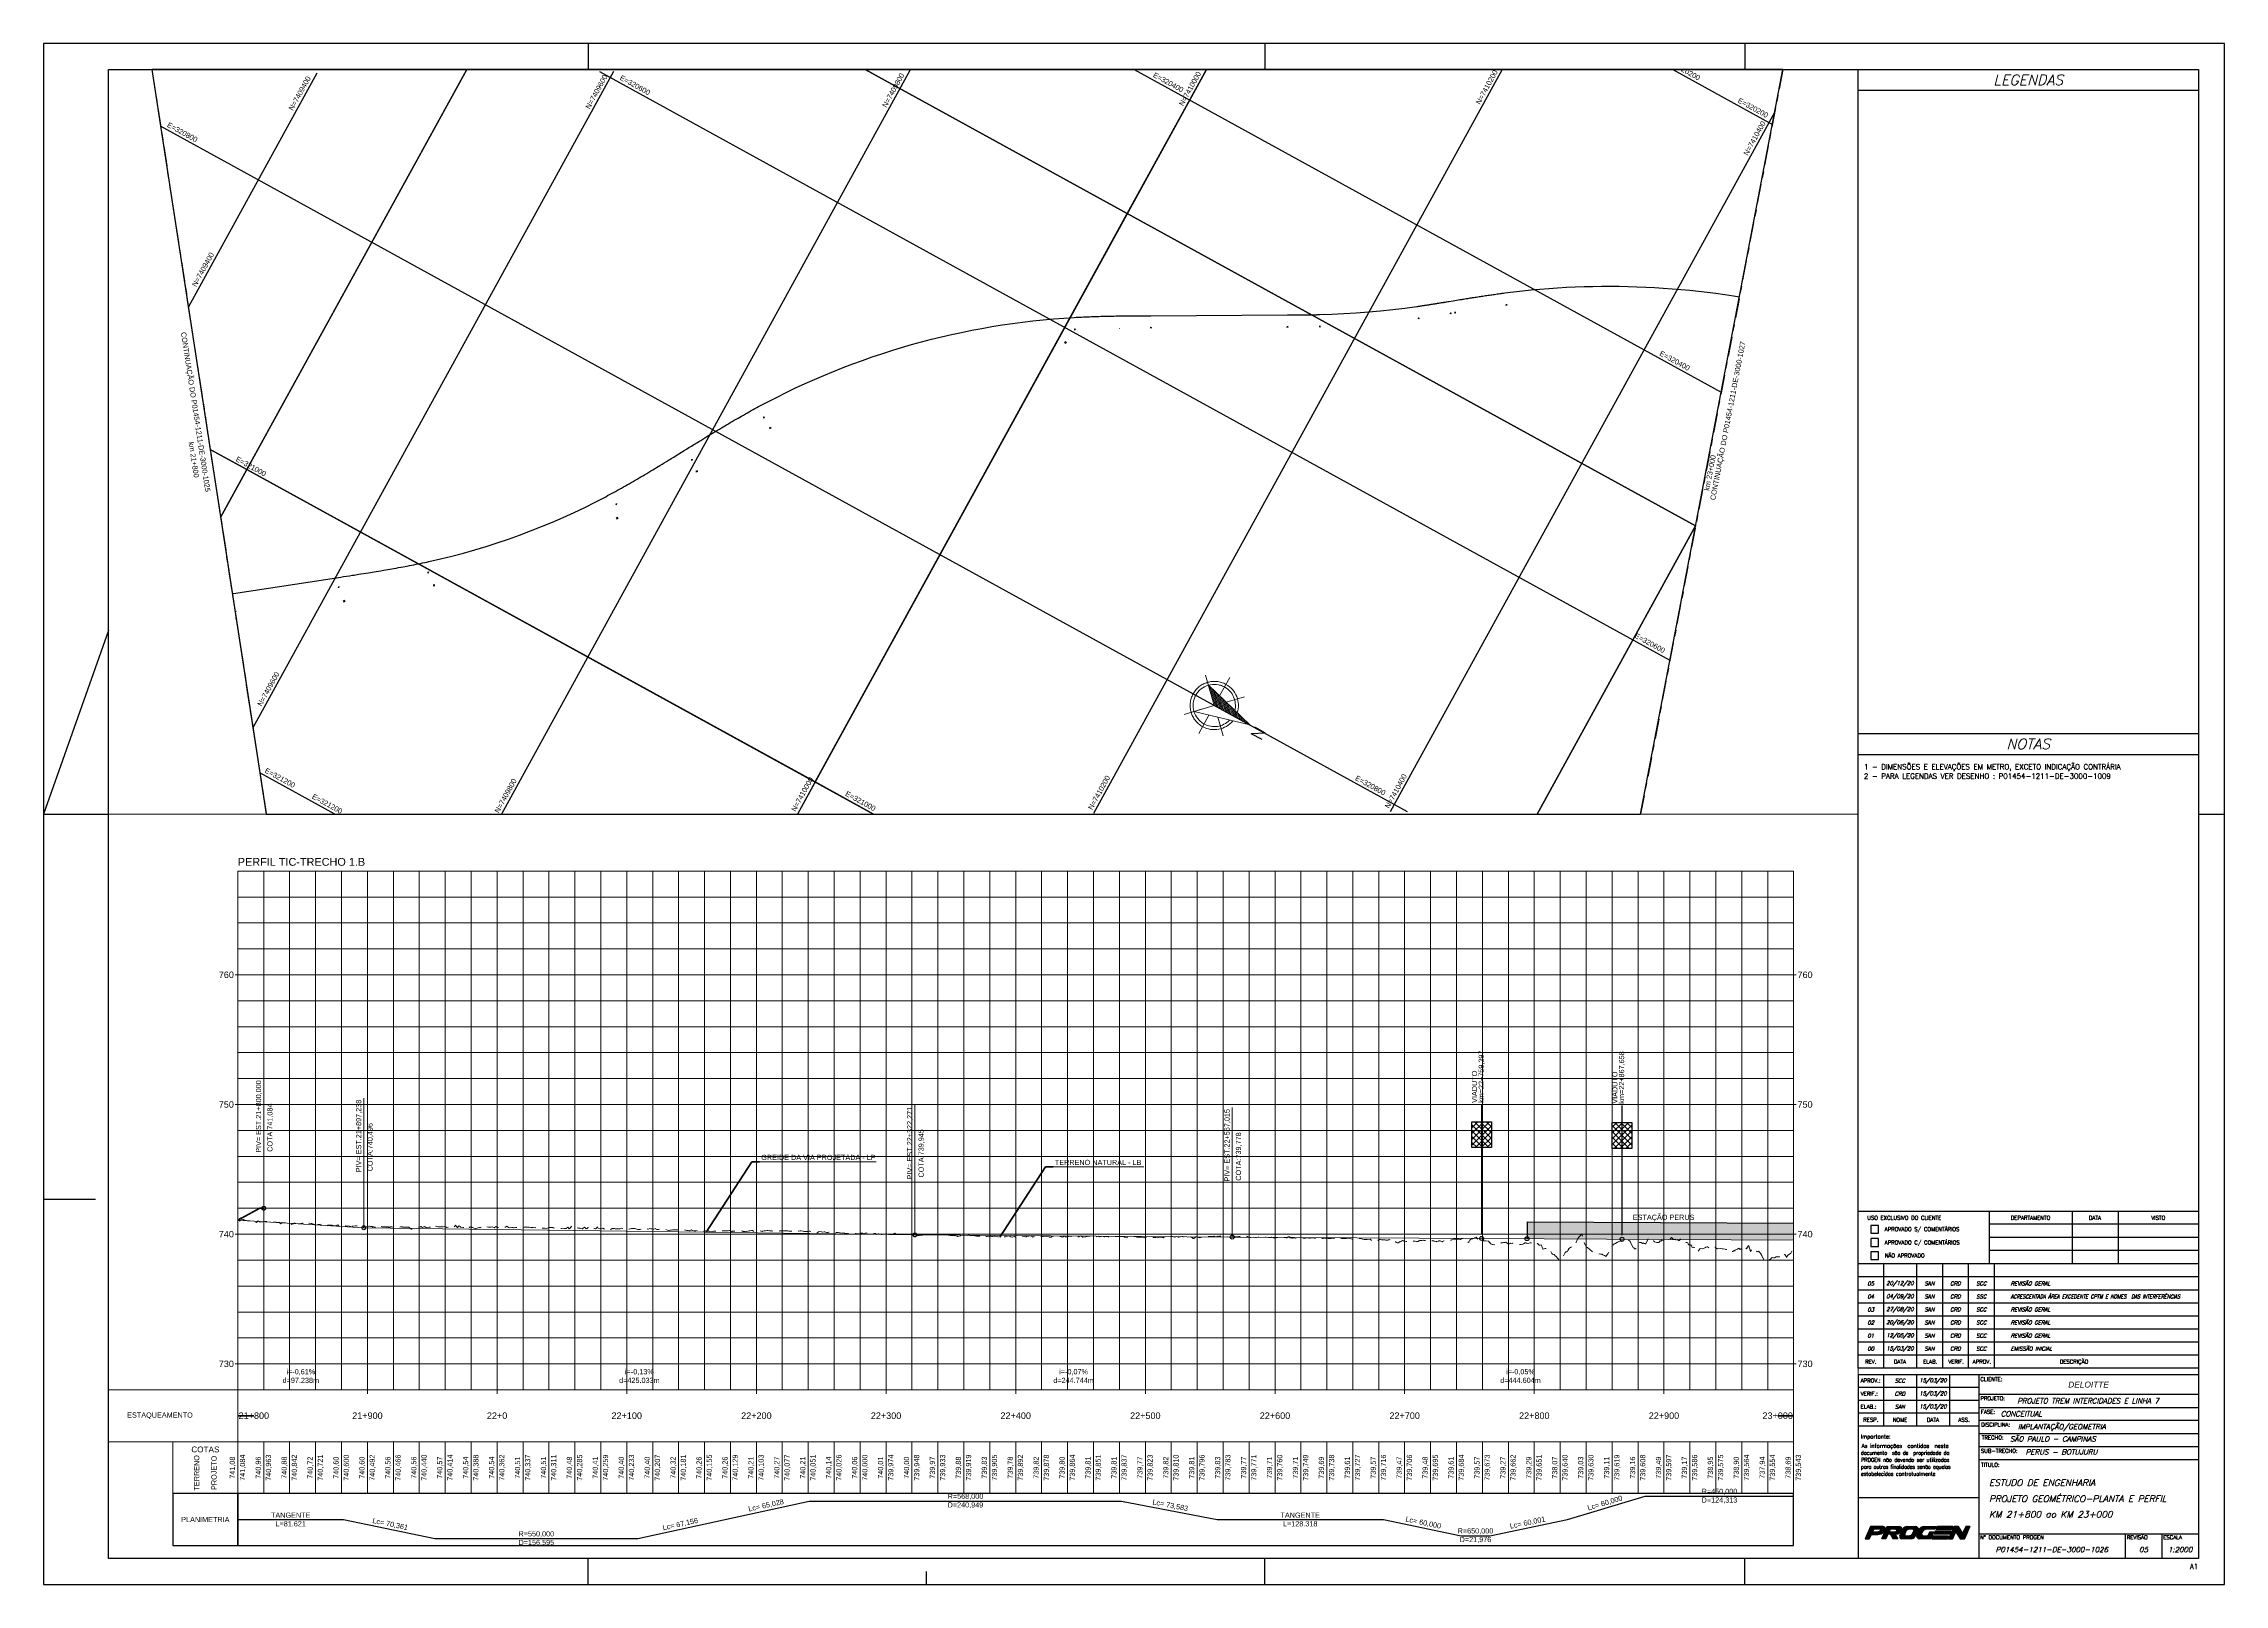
# Paper-space layout 'P01454-1211-DE-3000-1026' of a CAD drawing. Header units: metres, sheet in millimetres. Extents: x 0 to 841, y 0 to 594.
# The model-space entities are those that its viewports show. They can reach past a viewport. Long polylines and large blocks are cut down to what shows.
import ezdxf
from ezdxf.enums import TextEntityAlignment as Align

# ---------------------------------------------------------------- set-up
doc = ezdxf.new("R2010")
doc.units = ezdxf.units.M
doc.header["$LTSCALE"] = 10
doc.header["$PDMODE"] = 3
doc.header["$PDSIZE"] = 0.5
for name, pattern in [('CENTER', [1.5, 0.75, -0.25, 0.25, -0.25]), ('DASHDOT', [25.4, 12.7, -6.35, 0, -6.35]), ('DASHED', [0.75, 0.5, -0.25]), ('HIDDEN', [0.375, 0.25, -0.125])]:
    doc.linetypes.add(name, pattern=pattern)
for name, color, linetype, lineweight in [('_AUX_PLATAFORMA_EXISTENTE', 253, 'Continuous', 0), ('A-NORTE', 2, 'Continuous', 9), ('C-ROAD-STAN', 11, 'Continuous', 0), ('F-HZ-EIXO', 2, 'DASHDOT', 0), ('F-VT-CAIXA', 4, 'Continuous', 0), ('F-VT-COTAS', 2, 'Continuous', 0), ('F-VT-ESTACA', 4, 'Continuous', 0), ('F-VT-GREIDE', 6, 'Continuous', 0), ('F-VT-MALHA', 8, 'Continuous', 0), ('F-VT-MALHA-MJR', 8, 'Continuous', 0), ('F-VT-NOTAVEL', 2, 'Continuous', 0), ('F-VT-PLANIMETRIA', 3, 'Continuous', 0), ('F-VT-REGUA', 4, 'Continuous', 0), ('F-VT-TERRENO', 90, 'HIDDEN', 0), ('F-VT-TITULO', 4, 'Continuous', 0), ('U-HZ-EIXO L7-V2', 220, 'L7-V2_LINE', 30)]:
    doc.layers.add(name, color=color, linetype=linetype, lineweight=lineweight)
for name, color, linetype in [('_comentarios', 2, 'Continuous'), ('A-ARTICULAÇÃO', 255, 'Continuous'), ('A-IMAGENS', 255, 'Continuous'), ('A-MALHA PAR', 8, 'Continuous'), ('A-MALHA ÍMPAR', 8, 'Continuous'), ('D-FORMATO', 1, 'Continuous'), ('LOGO_PROGEN', 156, 'Continuous'), ('U-VT-PERFIL', 4, 'Continuous'), ('U-VT-PLATAFORMA PROJETADA', 3, 'DASHED'), ('U-VT-VIADUTO-EXISTENTE', 252, 'Continuous')]:
    doc.layers.add(name, color=color, linetype=linetype)
doc.layers.add('A-MODELAGEM_FEATURE LINE', color=255, linetype='Continuous', plot=False)
doc.layers.add('A-VIEWPORTS', color=4, linetype='Continuous', plot=False)
doc.layers.add('U-VT-PLATAFORMA EXISTENTE', color=252, linetype='Continuous', transparency=0.5)
doc.styles.add('Arial', font='arial.ttf')
doc.styles.add('DIM', font='arial.ttf', dxfattribs={"width": 0.8})
doc.styles.add('R200', font='simplex.shx', dxfattribs={"height": 5})
doc.styles.add('R80', font='arial.ttf')
doc.styles.add('ROMANS', font='romans.shx', dxfattribs={"height": 4})
doc.styles.get("Standard").update_dxf_attribs({"font": 'arial.ttf'})
doc.linetypes.add('L7-V2_LINE', pattern='A,3.5,-0.25,["L7-V2",Standard,S=0.175,R=0,X=-0.05,Y=-0.1],-0.75', length=4.5)
doc.dimstyles.new('U-1_2000', dxfattribs={"dimscale": 2, "dimtxt": 1.5, "dimasz": 0.75, "dimexe": 0.75, "dimexo": 0.75, "dimgap": 0.25, "dimtad": 1, "dimzin": 4, "dimtxsty": 'DIM', "dimblk": 'ARCHTICK', "dimcen": 0.7, "dimdle": 0.75, "dimclrd": 256, "dimclre": 256, "dimclrt": 256, "dimaunit": 1, "dimadec": 3, "dimazin": 2, "dimtfac": 1, "dimtofl": 0, "dimtmove": 0, "dimatfit": 3, "dimldrblk": 'CLOSEDBLANK', "dimfxl": 0, "dimtolj": 1, "dimtzin": 0, "dimlwd": -1, "dimlwe": -1, "dimarcsym": 0})
picture_1 = doc.add_image_def('image23.jpg', size_in_pixel=(5000, 5000))
picture_2 = doc.add_image_def('image24.jpg', size_in_pixel=(5000, 5000))
picture_3 = doc.add_image_def('image25.jpg', size_in_pixel=(5000, 5000))
picture_4 = doc.add_image_def('image57.jpg', size_in_pixel=(5000, 5000))
picture_5 = doc.add_image_def('image58.jpg', size_in_pixel=(5000, 5000))
picture_6 = doc.add_image_def('image59.jpg', size_in_pixel=(5000, 5000))
picture_7 = doc.add_image_def('image73.jpg', size_in_pixel=(5000, 5000))
picture_8 = doc.add_image_def('image85.jpg', size_in_pixel=(5000, 5000))
picture_9 = doc.add_image_def('image86.jpg', size_in_pixel=(5000, 5000))

# ---------------------------------------------------------------- blocks, each defined once
blk = doc.blocks.new('BLOCO_REVISÃO')
at = {"layer": 'D-FORMATO', "color": 2, "style": 'ROMANS'}
for s, p in [('REV.', (4.88, 2.51)), ('DATA', (16.13, 2.51)), ('ELAB.', (27.76, 2.51)), ('VERIF.', (37.76, 2.51)), ('APROV.', (47.76, 2.51)), ('DESCRIÇÃO', (83.25, 2.51))]:
    blk.add_text(s, height=1.5, dxfattribs=at).set_placement(p, align=Align.MIDDLE_CENTER)
at = {"layer": 'D-FORMATO', "color": 2, "style": 'ROMANS', "oblique": 15}
for tag, p in [('X', (4.88, 37.74)), ('XX/XX/XX', (16.13, 37.69)), ('XX/XX/XX', (16.13, 32.66)), ('XXX', (27.5, 37.69)), ('XXX', (37.5, 37.69)), ('XXX', (47.5, 37.69)), ('X', (4.88, 32.66)), ('X', (4.88, 27.64)), ('XX/XX/XX', (16.13, 27.64)), ('XXX', (27.5, 32.66)), ('XXX', (27.5, 27.64)), ('XXX', (37.5, 32.66)), ('XXX', (37.5, 27.64)), ('XXX', (47.5, 32.66)), ('XXX', (47.5, 27.64)), ('X', (4.88, 22.61)), ('X', (4.88, 17.59)), ('XX/XX/XX', (16.13, 22.64)), ('XX/XX/XX', (16.13, 17.59)), ('XXX', (27.5, 22.64)), ('XXX', (27.5, 17.59)), ('XXX', (37.5, 22.64)), ('XXX', (37.5, 17.59)), ('XXX', (47.5, 22.64)), ('XXX', (47.5, 17.59)), ('X', (4.88, 12.56)), ('XX/XX/XX', (16.13, 12.56)), ('XX/XX/XX', (16.13, 7.54)), ('XXX', (27.5, 12.56)), ('XXX', (37.5, 12.56)), ('XXX', (47.5, 12.56)), ('X', (4.88, 7.54)), ('XXX', (27.5, 7.54)), ('XXX', (37.5, 7.54)), ('XXX', (47.5, 7.54))]:
    blk.add_attdef(tag, text='', height=1.5, dxfattribs=at).set_placement(p, align=Align.MIDDLE)
for p in [(58.82, 37.69), (58.82, 32.66), (58.82, 27.64), (58.82, 22.64), (58.82, 17.59), (58.82, 12.56), (58.82, 7.54)]:
    blk.add_attdef('XXXXX', text='', height=1.5, dxfattribs=at).set_placement(p, align=Align.MIDDLE_LEFT)
blk = doc.blocks.new('*U24')
at = {"layer": 'LOGO_PROGEN', "linetype": 'Continuous'}
for p, q in [((10.23, 11.12), (9.45, 9.41)), ((10.52, 11.75), (10.23, 11.12)), ((10.68, 12.11), (10.52, 11.75)), ((11.12, 13.07), (10.68, 12.11)), ((11.79, 11.12), (11.02, 9.41)), ((11.19, 13.23), (11.12, 13.07)), ((11.48, 13.85), (11.19, 13.23)), ((11.59, 14.11), (11.48, 13.85)), ((12.74, 13.07), (12.3, 12.11)), ((12.82, 11.12), (13.86, 9.41)), ((14.53, 11.12), (15.67, 9.41)), ((14.79, 13.07), (15.13, 12.93)), ((15.13, 12.25), (14.79, 12.11)), ((16.55, 11.75), (15.05, 11.12)), ((15.13, 12.93), (15.27, 12.59)), ((15.27, 12.59), (15.13, 12.25)), ((16.25, 14.11), (16.89, 13.85)), ((16.7, 12.11), (16.55, 11.75)), ((16.76, 12.25), (16.7, 12.11)), ((16.91, 12.59), (16.76, 12.25)), ((16.89, 13.85), (17.2, 13.23)), ((17.06, 12.93), (16.91, 12.59)), ((17.13, 13.07), (17.06, 12.93)), ((17.2, 13.23), (17.13, 13.07))]:
    blk.add_line(p, q, dxfattribs=at)
for points in [[(10.23, 11.12), (9.45, 9.41), (11.02, 9.41)], [(10.52, 11.75), (10.23, 11.12), (15.05, 11.12)], [(10.68, 12.11), (10.52, 11.75), (16.55, 11.75)], [(11.12, 13.07), (10.68, 12.11), (12.3, 12.11)], [(11.19, 13.23), (11.12, 13.07), (17.13, 13.07)], [(11.48, 13.85), (11.19, 13.23), (17.2, 13.23)], [(11.59, 14.11), (11.48, 13.85), (16.89, 13.85)], [(12.82, 11.12), (13.86, 9.41), (15.67, 9.41)], [(14.79, 13.07), (15.13, 12.93), (17.06, 12.93)], [(15.13, 12.25), (14.79, 12.11), (16.7, 12.11)], [(15.13, 12.93), (15.27, 12.59), (16.91, 12.59)], [(15.27, 12.59), (15.13, 12.25), (16.76, 12.25)]]:
    blk.add_solid(points, dxfattribs=at)
at = {"layer": 'LOGO_PROGEN', "linetype": 'Continuous', "extrusion": (0, 0, -1)}
for points in [[(-10.23, 11.12), (-11.79, 11.12), (-11.02, 9.41)], [(-10.52, 11.75), (-16.55, 11.75), (-15.05, 11.12)], [(-10.68, 12.11), (-16.7, 12.11), (-16.55, 11.75)], [(-11.12, 13.07), (-12.74, 13.07), (-12.3, 12.11)], [(-11.19, 13.23), (-17.2, 13.23), (-17.13, 13.07)], [(-11.48, 13.85), (-16.89, 13.85), (-17.2, 13.23)], [(-11.59, 14.11), (-16.25, 14.11), (-16.89, 13.85)], [(-12.82, 11.12), (-14.53, 11.12), (-15.67, 9.41)], [(-14.79, 13.07), (-17.13, 13.07), (-17.06, 12.93)], [(-15.13, 12.93), (-17.06, 12.93), (-16.91, 12.59)], [(-15.13, 12.25), (-16.76, 12.25), (-16.7, 12.11)], [(-15.27, 12.59), (-16.91, 12.59), (-16.76, 12.25)]]:
    blk.add_solid(points, dxfattribs=at)
blk = doc.blocks.new('*U25')
at = {"color": 142, "linetype": 'Continuous'}
for p, q in [((30.98, 14.11), (30.51, 13.1)), ((36.94, 14.11), (36.48, 13.1))]:
    blk.add_line(p, q, dxfattribs=at)
blk.add_solid([(30.98, 14.11), (30.51, 13.1), (36.48, 13.1)], dxfattribs=at)
at = {"color": 142, "linetype": 'Continuous', "extrusion": (0, 0, -1)}
blk.add_solid([(-30.98, 14.11), (-36.94, 14.11), (-36.48, 13.1)], dxfattribs=at)
blk = doc.blocks.new('*U26')
at = {"color": 142, "linetype": 'Continuous'}
for p, q in [((29.28, 10.45), (28.8, 9.41)), ((30.13, 12.29), (29.67, 11.28)), ((35.25, 10.45), (34.77, 9.41)), ((36.1, 12.29), (35.63, 11.28))]:
    blk.add_line(p, q, dxfattribs=at)
for points in [[(29.28, 10.45), (28.8, 9.41), (34.77, 9.41)], [(30.13, 12.29), (29.67, 11.28), (35.63, 11.28)]]:
    blk.add_solid(points, dxfattribs=at)
at = {"color": 142, "linetype": 'Continuous', "extrusion": (0, 0, -1)}
for points in [[(-29.28, 10.45), (-35.25, 10.45), (-34.77, 9.41)], [(-30.13, 12.29), (-36.1, 12.29), (-35.63, 11.28)]]:
    blk.add_solid(points, dxfattribs=at)
blk = doc.blocks.new('*U27')
at = {"layer": 'LOGO_PROGEN', "linetype": 'Continuous'}
for p, q in [((36.13, 11.46), (35.17, 9.41)), ((36.42, 12.09), (36.13, 11.46)), ((37.35, 14.11), (36.42, 12.09)), ((37.7, 11.46), (36.77, 9.41)), ((38.38, 11.46), (39.69, 9.41)), ((38.99, 14.11), (40.25, 12.09)), ((41.86, 14.11), (40.93, 12.09)), ((42.28, 11.46), (41.35, 9.41)), ((42.56, 12.09), (42.28, 11.46)), ((43.47, 14.11), (42.56, 12.09))]:
    blk.add_line(p, q, dxfattribs=at)
for points in [[(36.13, 11.46), (35.17, 9.41), (36.77, 9.41)], [(36.42, 12.09), (36.13, 11.46), (37.7, 11.46)], [(37.35, 14.11), (36.42, 12.09), (40.25, 12.09)], [(37.99, 12.09), (38.38, 11.46), (40.65, 11.46)], [(38.38, 11.46), (39.69, 9.41), (41.35, 9.41)], [(40.93, 12.09), (40.65, 11.46), (42.28, 11.46)], [(41.86, 14.11), (40.93, 12.09), (42.56, 12.09)]]:
    blk.add_solid(points, dxfattribs=at)
at = {"layer": 'LOGO_PROGEN', "linetype": 'Continuous', "extrusion": (0, 0, -1)}
for points in [[(-36.13, 11.46), (-37.7, 11.46), (-36.77, 9.41)], [(-36.42, 12.09), (-37.99, 12.09), (-37.7, 11.46)], [(-37.35, 14.11), (-38.99, 14.11), (-40.25, 12.09)], [(-37.99, 12.09), (-40.25, 12.09), (-40.65, 11.46)], [(-38.38, 11.46), (-42.28, 11.46), (-41.35, 9.41)], [(-40.93, 12.09), (-42.56, 12.09), (-42.28, 11.46)], [(-41.86, 14.11), (-43.47, 14.11), (-42.56, 12.09)]]:
    blk.add_solid(points, dxfattribs=at)
blk = doc.blocks.new('*U28')
at = {"layer": 'LOGO_PROGEN', "linetype": 'Continuous'}
for p, q in [((22.98, 10.51), (22.96, 10.27)), ((22.96, 10.27), (23.37, 9.65)), ((23.01, 10.82), (22.98, 10.51)), ((23.02, 11.01), (23.01, 10.82)), ((23.24, 11.49), (23.02, 11.01)), ((23.37, 11.77), (23.24, 11.49)), ((23.77, 12.62), (23.37, 11.77)), ((23.37, 9.65), (24.07, 9.41)), ((23.89, 12.89), (23.77, 12.62)), ((24.03, 13.05), (23.89, 12.89)), ((24.6, 13.73), (24.03, 13.05)), ((24.03, 13.05), (24.03, 13.05)), ((25.62, 14.11), (24.6, 13.73)), ((24.89, 11.77), (24.82, 11.49)), ((24.82, 11.49), (24.9, 11.01)), ((25.46, 12.62), (24.89, 11.77)), ((24.9, 11.01), (24.93, 10.82)), ((24.93, 10.82), (25.53, 10.51)), ((26.05, 12.89), (25.46, 12.62)), ((26.39, 13.05), (26.05, 12.89)), ((30.08, 13.05), (26.39, 13.05)), ((28, 12.03), (27.31, 10.51)), ((28.5, 9.65), (28.39, 9.41)), ((28.79, 10.27), (28.5, 9.65)), ((28.9, 10.51), (28.79, 10.27)), ((29.61, 12.03), (28.9, 10.51)), ((30.39, 13.73), (30.08, 13.05)), ((30.57, 14.11), (30.39, 13.73))]:
    blk.add_line(p, q, dxfattribs=at)
for points in [[(22.98, 10.51), (22.96, 10.27), (28.79, 10.27)], [(22.96, 10.27), (23.37, 9.65), (28.5, 9.65)], [(23.01, 10.82), (22.98, 10.51), (25.53, 10.51)], [(23.02, 11.01), (23.01, 10.82), (24.93, 10.82)], [(23.24, 11.49), (23.02, 11.01), (24.9, 11.01)], [(23.37, 11.77), (23.24, 11.49), (24.82, 11.49)], [(23.77, 12.62), (23.37, 11.77), (24.89, 11.77)], [(23.37, 9.65), (24.07, 9.41), (28.39, 9.41)], [(23.89, 12.89), (23.77, 12.62), (25.46, 12.62)], [(24.03, 13.05), (23.89, 12.89), (26.05, 12.89)], [(24.6, 13.73), (24.03, 13.05), (30.08, 13.05)], [(24.03, 13.05), (24.03, 13.05), (26.39, 13.05)], [(25.62, 14.11), (24.6, 13.73), (30.39, 13.73)], [(28, 12.03), (27.31, 10.51), (28.9, 10.51)]]:
    blk.add_solid(points, dxfattribs=at)
at = {"layer": 'LOGO_PROGEN', "linetype": 'Continuous', "extrusion": (0, 0, -1)}
for points in [[(-22.96, 10.27), (-28.79, 10.27), (-28.5, 9.65)], [(-22.98, 10.51), (-28.9, 10.51), (-28.79, 10.27)], [(-23.01, 10.82), (-24.93, 10.82), (-25.53, 10.51)], [(-23.02, 11.01), (-24.9, 11.01), (-24.93, 10.82)], [(-23.24, 11.49), (-24.82, 11.49), (-24.9, 11.01)], [(-23.37, 11.77), (-24.89, 11.77), (-24.82, 11.49)], [(-23.37, 9.65), (-28.5, 9.65), (-28.39, 9.41)], [(-23.77, 12.62), (-25.46, 12.62), (-24.89, 11.77)], [(-23.89, 12.89), (-26.05, 12.89), (-25.46, 12.62)], [(-24.03, 13.05), (-30.08, 13.05), (-26.39, 13.05)], [(-24.03, 13.05), (-26.39, 13.05), (-26.05, 12.89)], [(-24.6, 13.73), (-30.39, 13.73), (-30.08, 13.05)], [(-25.62, 14.11), (-30.57, 14.11), (-30.39, 13.73)], [(-28, 12.03), (-29.61, 12.03), (-28.9, 10.51)]]:
    blk.add_solid(points, dxfattribs=at)
blk = doc.blocks.new('*U29')
at = {"layer": 'LOGO_PROGEN', "linetype": 'Continuous'}
for p, q in [((16.51, 10.47), (16.45, 9.96)), ((16.45, 9.96), (16.63, 9.69)), ((16.52, 10.48), (16.51, 10.47)), ((16.67, 10.8), (16.52, 10.48)), ((16.63, 9.69), (16.74, 9.53)), ((16.9, 11.31), (16.67, 10.8)), ((16.74, 9.53), (17.24, 9.41)), ((17.49, 12.56), (16.9, 11.31)), ((17.66, 12.94), (17.49, 12.56)), ((17.72, 13.07), (17.66, 12.94)), ((17.84, 13.33), (17.72, 13.07)), ((17.89, 13.45), (17.84, 13.33)), ((18.4, 13.9), (17.89, 13.45)), ((18.93, 12.56), (18.32, 11.31)), ((18.32, 11.31), (18.32, 10.8)), ((18.32, 10.8), (18.71, 10.48)), ((18.41, 13.9), (18.4, 13.9)), ((19.07, 14.11), (18.41, 13.9)), ((19.38, 12.94), (18.93, 12.56)), ((19.95, 13.07), (19.38, 12.94)), ((20.19, 10.48), (20.18, 10.48)), ((20.78, 10.66), (20.19, 10.48)), ((21.18, 11.13), (20.78, 10.66)), ((21.21, 9.53), (20.78, 9.41)), ((21.79, 12.46), (21.18, 11.13)), ((21.75, 9.69), (21.21, 9.53)), ((21.45, 13.07), (21.78, 12.85)), ((21.96, 9.96), (21.75, 9.69)), ((21.78, 12.85), (21.79, 12.69)), ((21.79, 12.69), (21.79, 12.46)), ((22.36, 10.47), (21.96, 9.96)), ((22.37, 10.48), (22.36, 10.47)), ((22.45, 10.66), (22.37, 10.48)), ((22.37, 10.48), (22.37, 10.48)), ((22.67, 11.13), (22.45, 10.66)), ((22.57, 14.11), (23.18, 13.9)), ((23.28, 12.46), (22.67, 11.13)), ((23.18, 13.9), (23.19, 13.9)), ((23.19, 13.9), (23.46, 13.45)), ((23.39, 12.69), (23.28, 12.46)), ((23.42, 12.85), (23.39, 12.69)), ((23.47, 13.07), (23.42, 12.85)), ((23.46, 13.45), (23.52, 13.33)), ((23.52, 13.33), (23.47, 13.07))]:
    blk.add_line(p, q, dxfattribs=at)
for points in [[(16.51, 10.47), (16.45, 9.96), (21.96, 9.96)], [(16.45, 9.96), (16.63, 9.69), (21.75, 9.69)], [(16.52, 10.48), (16.51, 10.47), (22.36, 10.47)], [(16.67, 10.8), (16.52, 10.48), (18.71, 10.48)], [(16.63, 9.69), (16.74, 9.53), (21.21, 9.53)], [(16.9, 11.31), (16.67, 10.8), (18.32, 10.8)], [(16.74, 9.53), (17.24, 9.41), (20.78, 9.41)], [(17.49, 12.56), (16.9, 11.31), (18.32, 11.31)], [(17.66, 12.94), (17.49, 12.56), (18.93, 12.56)], [(17.72, 13.07), (17.66, 12.94), (19.38, 12.94)], [(17.84, 13.33), (17.72, 13.07), (23.47, 13.07)], [(17.89, 13.45), (17.84, 13.33), (23.52, 13.33)], [(18.4, 13.9), (17.89, 13.45), (23.46, 13.45)], [(18.41, 13.9), (18.4, 13.9), (23.19, 13.9)], [(19.07, 14.11), (18.41, 13.9), (23.18, 13.9)], [(20.19, 10.48), (20.18, 10.48), (22.37, 10.48)], [(20.78, 10.66), (20.19, 10.48), (22.37, 10.48)], [(21.18, 11.13), (20.78, 10.66), (22.45, 10.66)], [(21.79, 12.46), (21.18, 11.13), (22.67, 11.13)], [(21.45, 13.07), (21.78, 12.85), (23.42, 12.85)], [(21.78, 12.85), (21.79, 12.69), (23.39, 12.69)], [(21.79, 12.69), (21.79, 12.46), (23.28, 12.46)]]:
    blk.add_solid(points, dxfattribs=at)
at = {"layer": 'LOGO_PROGEN', "linetype": 'Continuous', "extrusion": (0, 0, -1)}
for points in [[(-16.45, 9.96), (-21.96, 9.96), (-21.75, 9.69)], [(-16.51, 10.47), (-22.36, 10.47), (-21.96, 9.96)], [(-16.52, 10.48), (-22.37, 10.48), (-22.36, 10.47)], [(-16.63, 9.69), (-21.75, 9.69), (-21.21, 9.53)], [(-16.67, 10.8), (-18.32, 10.8), (-18.71, 10.48)], [(-16.74, 9.53), (-21.21, 9.53), (-20.78, 9.41)], [(-16.9, 11.31), (-18.32, 11.31), (-18.32, 10.8)], [(-17.49, 12.56), (-18.93, 12.56), (-18.32, 11.31)], [(-17.66, 12.94), (-19.38, 12.94), (-18.93, 12.56)], [(-17.72, 13.07), (-19.95, 13.07), (-19.38, 12.94)], [(-17.84, 13.33), (-23.52, 13.33), (-23.47, 13.07)], [(-17.89, 13.45), (-23.46, 13.45), (-23.52, 13.33)], [(-18.4, 13.9), (-23.19, 13.9), (-23.46, 13.45)], [(-18.41, 13.9), (-23.18, 13.9), (-23.19, 13.9)], [(-19.07, 14.11), (-22.57, 14.11), (-23.18, 13.9)], [(-20.19, 10.48), (-22.37, 10.48), (-22.37, 10.48)], [(-20.78, 10.66), (-22.45, 10.66), (-22.37, 10.48)], [(-21.18, 11.13), (-22.67, 11.13), (-22.45, 10.66)], [(-21.45, 13.07), (-23.47, 13.07), (-23.42, 12.85)], [(-21.78, 12.85), (-23.42, 12.85), (-23.39, 12.69)], [(-21.79, 12.69), (-23.39, 12.69), (-23.28, 12.46)], [(-21.79, 12.46), (-23.28, 12.46), (-22.67, 11.13)]]:
    blk.add_solid(points, dxfattribs=at)
blk = doc.blocks.new('*U30')
at = {"layer": 'LOGO_PROGEN', "linetype": 'Continuous'}
for p, q in [((3.8, 11.08), (3.03, 9.41)), ((3.92, 11.33), (3.8, 11.08)), ((4.27, 12.1), (3.92, 11.33)), ((4.74, 13.1), (4.27, 12.1)), ((5.37, 11.08), (4.62, 9.41)), ((4.93, 13.51), (4.74, 13.1)), ((5.12, 13.94), (4.93, 13.51)), ((5.2, 14.11), (5.12, 13.94)), ((6.37, 13.1), (5.87, 12.1)), ((9.26, 11.33), (8.01, 11.08)), ((8.13, 12.12), (8.03, 12.1)), ((8.61, 12.23), (8.13, 12.12)), ((9.09, 12.6), (8.61, 12.23)), ((8.84, 13.1), (9.04, 13.03)), ((9.04, 13.03), (9.05, 13.03)), ((9.05, 13.03), (9.16, 12.82)), ((9.16, 12.82), (9.09, 12.6)), ((10.23, 12.1), (9.26, 11.33)), ((10.06, 14.11), (10.52, 13.94)), ((10.26, 12.12), (10.23, 12.1)), ((10.31, 12.23), (10.26, 12.12)), ((10.49, 12.6), (10.31, 12.23)), ((10.59, 12.82), (10.49, 12.6)), ((10.52, 13.94), (10.77, 13.51)), ((10.68, 13.03), (10.59, 12.82)), ((10.7, 13.1), (10.68, 13.03)), ((10.68, 13.03), (10.68, 13.03)), ((10.77, 13.51), (10.7, 13.1))]:
    blk.add_line(p, q, dxfattribs=at)
for points in [[(3.8, 11.08), (3.03, 9.41), (4.62, 9.41)], [(3.92, 11.33), (3.8, 11.08), (8.01, 11.08)], [(4.27, 12.1), (3.92, 11.33), (9.26, 11.33)], [(4.74, 13.1), (4.27, 12.1), (5.87, 12.1)], [(4.93, 13.51), (4.74, 13.1), (10.7, 13.1)], [(5.12, 13.94), (4.93, 13.51), (10.77, 13.51)], [(5.2, 14.11), (5.12, 13.94), (10.52, 13.94)], [(8.13, 12.12), (8.03, 12.1), (10.23, 12.1)], [(8.61, 12.23), (8.13, 12.12), (10.26, 12.12)], [(9.09, 12.6), (8.61, 12.23), (10.31, 12.23)], [(8.84, 13.1), (9.04, 13.03), (10.68, 13.03)], [(9.04, 13.03), (9.05, 13.03), (10.68, 13.03)], [(9.05, 13.03), (9.16, 12.82), (10.59, 12.82)], [(9.16, 12.82), (9.09, 12.6), (10.49, 12.6)]]:
    blk.add_solid(points, dxfattribs=at)
at = {"layer": 'LOGO_PROGEN', "linetype": 'Continuous', "extrusion": (0, 0, -1)}
for points in [[(-3.8, 11.08), (-5.37, 11.08), (-4.62, 9.41)], [(-3.92, 11.33), (-9.26, 11.33), (-8.01, 11.08)], [(-4.27, 12.1), (-10.23, 12.1), (-9.26, 11.33)], [(-4.74, 13.1), (-6.37, 13.1), (-5.87, 12.1)], [(-4.93, 13.51), (-10.77, 13.51), (-10.7, 13.1)], [(-5.12, 13.94), (-10.52, 13.94), (-10.77, 13.51)], [(-5.2, 14.11), (-10.06, 14.11), (-10.52, 13.94)], [(-8.13, 12.12), (-10.26, 12.12), (-10.23, 12.1)], [(-8.61, 12.23), (-10.31, 12.23), (-10.26, 12.12)], [(-8.84, 13.1), (-10.7, 13.1), (-10.68, 13.03)], [(-9.04, 13.03), (-10.68, 13.03), (-10.68, 13.03)], [(-9.05, 13.03), (-10.68, 13.03), (-10.59, 12.82)], [(-9.09, 12.6), (-10.49, 12.6), (-10.31, 12.23)], [(-9.16, 12.82), (-10.59, 12.82), (-10.49, 12.6)]]:
    blk.add_solid(points, dxfattribs=at)
blk = doc.blocks.new('NOVO_LOGO_PROGEN')
at = {"color": 142}
for points in [[(29.28, 10.45), (28.8, 9.41), (34.77, 9.41), (35.25, 10.45), (29.28, 10.45)], [(30.13, 12.29), (29.67, 11.28), (35.63, 11.28), (36.1, 12.29), (30.13, 12.29)], [(30.98, 14.11), (30.51, 13.1), (36.48, 13.1), (36.94, 14.11), (30.98, 14.11)]]:
    blk.add_lwpolyline(points, close=True, dxfattribs=at)
at = {"layer": 'LOGO_PROGEN'}
for p, q in [((9.45, 9.41), (11.59, 14.11)), ((11.02, 9.41), (9.45, 9.41)), ((11.79, 11.12), (11.02, 9.41)), ((11.59, 14.11), (16.25, 14.11)), ((12.82, 11.12), (11.79, 11.12)), ((13.86, 9.41), (12.82, 11.12)), ((15.67, 9.41), (13.86, 9.41)), ((15.05, 11.12), (14.53, 11.12)), ((14.53, 11.12), (15.67, 9.41)), ((16.51, 10.47), (17.89, 13.45)), ((20.78, 9.41), (17.24, 9.41)), ((19.07, 14.11), (22.57, 14.11)), ((23.39, 12.69), (22.37, 10.48)), ((24.89, 11.77), (24.82, 11.49))]:
    blk.add_line(p, q, dxfattribs=at)
for points in [[(10.68, 13.03, 0.577661), (10.06, 14.11), (5.2, 14.11), (3.03, 9.41), (4.62, 9.41), (5.37, 11.08), (8.01, 11.08, 0.238769), (10.26, 12.12)], [(6.37, 13.1), (5.87, 12.1), (8.03, 12.1, 0.224102), (9.09, 12.6, 0.616344), (8.87, 13.1), (6.37, 13.1)], [(12.74, 13.07), (12.3, 12.11), (14.79, 12.11, 1), (14.79, 13.07), (12.74, 13.07)]]:
    blk.add_lwpolyline(points, format="xyb", close=True, dxfattribs=at)
for points in [[(18.93, 12.56), (18.32, 11.31, 0.479008), (18.71, 10.48), (20.18, 10.48, 0.295146), (21.18, 11.13), (21.79, 12.46, 0.508319), (21.45, 13.07), (19.95, 13.07, 0.235925), (18.93, 12.56, 1.403299)], [(23.04, 11.05, 0.554169), (24.07, 9.41)], [(23.02, 11.01), (23.89, 12.89, -0.262138), (25.62, 14.11), (30.57, 14.11), (30.08, 13.05), (26.39, 13.05, 0.281062), (24.89, 11.77)], [(24.82, 11.49, 0.510846), (25.53, 10.51), (27.31, 10.51), (28, 12.03), (29.61, 12.03), (28.39, 9.41), (24.05, 9.41)]]:
    blk.add_lwpolyline(points, format="xyb", dxfattribs=at)
blk.add_lwpolyline([(37.35, 14.11), (35.17, 9.41), (36.77, 9.41), (37.99, 12.09), (39.69, 9.41), (41.35, 9.41), (43.47, 14.11), (41.86, 14.11), (40.65, 11.46), (38.99, 14.11), (37.35, 14.11)], close=True, dxfattribs=at)
for centre, radius, start, end in [((15.02, 13.3), 2.17, 270.59549, 358.36551), ((16.24, 13.15), 0.96, 5.24816, 89.25431), ((17.15, 10.12), 0.723, 151.60803, 276.70999), ((19.2, 12.51), 1.6, 94.5731, 144.1733), ((20.82, 11.06), 1.65, 268.60885, 339.66253), ((22.61, 13.18), 0.924, 327.55303, 92.40411)]:
    blk.add_arc(centre, radius, start, end, dxfattribs=at)
at = {"color": 142, "linetype": 'Continuous'}
for name in ['*U26', '*U25']:
    blk.add_blockref(name, (0, 0), dxfattribs=at)
at = {"layer": 'LOGO_PROGEN', "linetype": 'Continuous'}
for name in ['*U30', '*U24', '*U29', '*U28', '*U27']:
    blk.add_blockref(name, (0, 0), dxfattribs=at)
blk = doc.blocks.new('FORMATO_A1')
at = {"layer": 'D-FORMATO', "color": 1}
for p, q in [((0, 594), (-841, 594)), ((-841, 594), (-841, 0)), ((-631, 594), (-631, 584)), ((-370, 594), (-370, 584)), ((-185, 594), (-185, 584)), ((0, 0), (0, 594)), ((-816, 367.71), (-841, 297)), ((-841, 297), (-816, 297)), ((-10, 297), (0, 297)), ((-841, 148.5), (-821, 148.5)), ((-631, 0), (-631, 10)), ((-370, 0), (-370, 10)), ((-185, 0), (-185, 10)), ((-841, 0), (0, 0)), ((-500.5, 0), (-500.5, 5))]:
    blk.add_line(p, q, dxfattribs=at)
at = {"layer": 'D-FORMATO', "color": 6}
for p, q in [((-816, 584), (-10, 584)), ((-816, 10), (-816, 584)), ((-10, 584), (-10, 10)), ((-10, 10), (-816, 10))]:
    blk.add_line(p, q, dxfattribs=at)
at = {"layer": 'D-FORMATO', "color": 4}
for p, q in [((-141.25, 143.88), (-141.25, 584)), ((-141.25, 143.88), (-141.25, 584)), ((-141.25, 584), (-10, 584)), ((-141.25, 83.33), (-141.25, 143.88)), ((-141.25, 143.88), (-10, 143.88)), ((-90.75, 143.88), (-90.75, 123.58)), ((-10, 123.58), (-141.25, 123.58)), ((-10, 83.33), (-141.25, 83.33)), ((-10, 80.82), (-141.25, 80.82)), ((-141.25, 80.82), (-141.25, 10)), ((-94.75, 80.82), (-94.75, 10)), ((-94.75, 60.95), (-141.25, 60.95)), ((-141.25, 33.51), (-94.75, 33.51))]:
    blk.add_line(p, q, dxfattribs=at)
at = {"layer": 'D-FORMATO', "color": 3}
for p, q in [((-58.75, 143.88), (-58.75, 123.58)), ((-41, 143.88), (-41, 123.58)), ((-136.37, 138.4), (-136.37, 135.4)), ((-133.37, 138.4), (-136.37, 138.4)), ((-136.37, 135.4), (-133.37, 135.4)), ((-133.37, 135.4), (-133.37, 138.4)), ((-10, 138.81), (-90.75, 138.81)), ((-133.37, 133.32), (-136.37, 133.32)), ((-136.37, 133.32), (-136.37, 130.32)), ((-136.37, 130.32), (-133.37, 130.32)), ((-133.37, 128.25), (-136.37, 128.25)), ((-136.37, 128.25), (-136.37, 125.25)), ((-133.37, 130.32), (-133.37, 133.32)), ((-133.37, 125.25), (-133.37, 128.25)), ((-136.37, 125.25), (-133.37, 125.25)), ((-131.5, 123.58), (-131.5, 83.33)), ((-118.75, 123.58), (-118.75, 83.33)), ((-108.75, 123.58), (-108.75, 83.33)), ((-98.75, 123.58), (-98.75, 83.33)), ((-88.75, 123.58), (-88.75, 83.33)), ((-10, 88.36), (-141.25, 88.36)), ((-131.5, 80.82), (-131.5, 60.95)), ((-118.75, 80.82), (-118.75, 60.95)), ((-106, 80.82), (-106, 60.95)), ((-10, 73.22), (-94.75, 73.22)), ((-94.75, 68.19), (-10, 68.19)), ((-94.75, 65.98), (-141.25, 65.98)), ((-10, 63.17), (-94.75, 63.17)), ((-94.75, 58.14), (-10, 58.14)), ((-94.75, 53.12), (-10, 53.12)), ((-94.75, 48.09), (-10, 48.09)), ((-94.75, 19.47), (-10, 19.47)), ((-38.26, 19.47), (-38.26, 10)), ((-24.13, 19.47), (-24.13, 10))]:
    blk.add_line(p, q, dxfattribs=at)
at = {"layer": 'D-FORMATO', "color": 9}
for p, q in [((-10, 133.73), (-90.75, 133.73)), ((-10, 128.66), (-90.75, 128.66)), ((-10, 118.51), (-141.25, 118.51)), ((-10, 113.48), (-141.25, 113.48)), ((-10, 108.46), (-141.25, 108.46)), ((-10, 103.43), (-141.25, 103.43)), ((-10, 98.41), (-141.25, 98.41)), ((-10, 93.38), (-141.25, 93.38)), ((-141.25, 76.03), (-94.75, 76.03)), ((-141.25, 71), (-94.75, 71))]:
    blk.add_line(p, q, dxfattribs=at)
blk.add_blockref('NOVO_LOGO_PROGEN', (-141.61, 8.18))
at = {"color": 2, "style": 'ROMANS'}
for s, p in [('2 - PARA LEGENDAS VER DESENHO : P01454-1211-DE-3000-1009', (-139.01, 310.61)), ('1 - DIMENSÕES E ELEVAÇÕES EM METRO, EXCETO INDICAÇÃO CONTRÁRIA', (-139.01, 314.21))]:
    blk.add_text(s, height=2, dxfattribs=at).set_placement(p)
at = {"layer": 'D-FORMATO', "color": 3, "style": 'ROMANS'}
blk.add_text('USO EXCLUSIVO DO CLIENTE', height=1.5, dxfattribs=at).set_placement((-123.45, 141.34), align=Align.MIDDLE_CENTER)
for s, p in [('APROVADO S/ COMENTÁRIOS', (-131.01, 136.9)), ('APROVADO C/ COMENTÁRIOS', (-131.01, 131.82)), ('NÃO APROVADO', (-131.01, 126.75))]:
    blk.add_text(s, height=1.5, dxfattribs=at).set_placement(p, align=Align.MIDDLE_LEFT)
at = {"layer": 'D-FORMATO', "color": 2, "style": 'ROMANS'}
for s, p in [('DEPARTAMENTO', (-74.75, 141.34)), ('DATA', (-49.88, 141.34)), ('VISTO', (-25.5, 141.34)), ('RESP.', (-136.37, 63.47)), ('NOME', (-125.12, 63.47)), ('DATA', (-112.37, 63.47)), ('ASS.', (-100.37, 63.47))]:
    blk.add_text(s, height=1.5, dxfattribs=at).set_placement(p, align=Align.MIDDLE_CENTER)
for s, p in [('APROV.:', (-140.27, 77.81)), ('CLIENTE:', (-94.11, 78.32)), ('VERIF.:', (-140.27, 72.78)), ('ELAB.:', (-140.27, 67.76)), ('PROJETO:', (-94.11, 70.96)), ('FASE:', (-93.91, 65.77)), ('DISCIPLINA:', (-93.8, 60.83)), ('Importante:', (-140.24, 56.25)), ('SUB-TRECHO:', (-93.91, 50.7)), ('TRECHO:', (-93.59, 55.87)), ('TITULO:', (-93.8, 45.36)), ('N%%D DOCUMENTO PROGEN', (-94.17, 17.4)), ('REVISÃO', (-37.68, 17.4)), ('ESCALA', (-23.55, 17.4))]:
    blk.add_text(s, height=1.5, dxfattribs=at).set_placement(p)
at = {"layer": 'D-FORMATO', "color": 9, "style": 'ROMANS'}
for s, width, p in [('documento  são de  propriedade da ', 0.91, (-140.16, 49.97)), ('estabelecidas contratualmente', 0.93, (-140.18, 41.89)), ('para outras finalidades senão aquelas ', 0.88, (-140.11, 44.58)), ('PROGEN não devendo ser utilizadas ', 0.93, (-140.11, 47.27))]:
    blk.add_text(s, height=1.5, dxfattribs=dict(at, width=width)).set_placement(p)
blk.add_text('As informações  contidas  neste ', height=1.5, dxfattribs=at).set_placement((-139.89, 52.66))
blk.add_text('A1', height=2, dxfattribs=at).set_placement((-10.06, 5.91), align=Align.RIGHT)
at = {"layer": 'D-FORMATO', "color": 0, "insert": (-52.37, 77.02), "char_height": 2.2917, "attachment_point": 5}
blk.add_mtext_dynamic_manual_height_columns('{\\f@Arial Unicode MS|b0|i1|c0|p34;\\C3;DELOITTE}', width=23.2193, gutter_width=111.92, heights=[3.12], dxfattribs=at)
at = {"layer": 'D-FORMATO', "color": 2, "style": 'ROMANS', "oblique": 15}
for p in [(-125.12, 78.54), (-112.37, 78.54), (-125.12, 73.52), (-125.12, 68.49), (-112.37, 73.52), (-112.37, 68.49)]:
    blk.add_attdef('XXX', text='', height=1.5, dxfattribs=at).set_placement(p, align=Align.MIDDLE)
blk = doc.blocks.new('PROGEN')
at = {"layer": 'D-FORMATO', "color": 3, "style": 'ROMANS', "oblique": 15}
for tag, p, height in [('PROJETO', (761.15, 69.74), 2), ('FASE', (754.77, 64.74), 2), ('DISCIPLINA', (761.35, 59.79), 2), ('TRECHO', (758.34, 55.06), 2), ('SUB-TRECHO', (764.34, 50.04), 2), ('TITULO_1', (750.25, 37.95), 2.5), ('TITULO_2', (750.25, 31.76), 2.5), ('TITULO_3', (750.25, 25.75), 2.5)]:
    blk.add_attdef(tag, p, '', height=height, dxfattribs=at)
for tag, p in [('NUMERO_PROGEN', (774.46, 13.4)), ('REV_PROGEN', (809.81, 13.4)), ('ESC', (823.94, 13.4))]:
    blk.add_attdef(tag, text='', height=2, dxfattribs=at).set_placement(p, align=Align.MIDDLE_CENTER)
blk = doc.blocks.new('*X75')
at = {"color": 0}
for p, q in [((146.55, -412.41), (147.62, -411.35)), ((146.75, -411.68), (147.62, -410.82)), ((146.95, -410.95), (147.62, -410.29)), ((147.15, -410.22), (147.62, -409.76)), ((147.35, -409.49), (147.62, -409.23)), ((147.55, -408.76), (147.62, -408.7)), ((143.76, -422.63), (147.62, -418.77)), ((143.96, -421.9), (147.62, -418.24)), ((144.16, -421.17), (147.62, -417.71)), ((144.36, -420.44), (147.62, -417.18)), ((144.56, -419.71), (147.62, -416.65)), ((144.76, -418.98), (147.62, -416.12)), ((144.96, -418.25), (147.62, -415.59)), ((145.16, -417.52), (147.62, -415.06)), ((145.36, -416.79), (147.62, -414.53)), ((145.56, -416.06), (147.62, -414)), ((145.76, -415.33), (147.62, -413.47)), ((145.96, -414.6), (147.62, -412.94)), ((146.16, -413.87), (147.62, -412.41)), ((146.36, -413.14), (147.62, -411.88)), ((142.76, -426.28), (147.62, -421.42)), ((142.96, -425.55), (147.62, -420.89)), ((143.16, -424.82), (147.62, -420.36)), ((143.36, -424.09), (147.62, -419.83)), ((143.56, -423.36), (147.62, -419.3))]:
    blk.add_line(p, q, dxfattribs=at)
blk = doc.blocks.new('NORTE')
at = {"layer": 'A-NORTE'}
for p, q in [((0, 72.7), (0, 35.2)), ((-6.7, 48.2), (-17.2, 58.7)), ((6.7, 48.2), (17.2, 58.7)), ((-8.5, 41.5), (-24.7, 41.5)), ((-6.7, 34.8), (-17.2, 24.4)), ((6.7, 34.8), (17.2, 24.4)), ((8.5, 41.5), (24.7, 41.5)), ((0, 28.7), (0, 0))]:
    blk.add_line(p, q, dxfattribs=at)
blk.add_lwpolyline([(-11.7, 30), (0, 72.7), (11.6, 30.1), (0, 41.5), (-11.7, 30)], dxfattribs=at)
for points in [[(-18.6, 41.5, 1), (18.6, 41.5, 0.359415), (3.5, 59.8, 1)], [(-3.5, 59.8, 0.359415), (-18.6, 41.5, 1)]]:
    blk.add_lwpolyline(points, format="xyb", dxfattribs=at)
for start, end in [(105.027, 180), (0, 74.973), (180, 0)]:
    blk.add_arc((0, 41.5), 16.3, start, end, dxfattribs=at)
at = {"layer": 'A-NORTE', "xscale": 2.329019315242768, "yscale": 2.329019315242768, "zscale": 2.329019315242768}
blk.add_blockref('*X75', (-343.8, 1024.1), dxfattribs=at)
at = {"layer": 'A-NORTE', "style": 'R200'}
blk.add_attdef('N', (-2, 77), '', height=9.44, dxfattribs=at)
blk = doc.blocks.new('*U203')
at = {"layer": 'U-HZ-EIXO L7-V2'}
blk.add_line((328663.6, 7420283.5), (328663.6, 7420283.5), dxfattribs=at)
blk.add_circle((328663.6, 7420283.5), 1.5, dxfattribs=at)
blk = doc.blocks.new('*U204')
at = {"layer": 'U-HZ-EIXO L7-V2'}
blk.add_line((328771.9, 7420282.9), (328771.9, 7420282.9), dxfattribs=at)
blk.add_circle((328771.9, 7420282.9), 1.5, dxfattribs=at)
blk = doc.blocks.new('*U205')
at = {"layer": 'U-HZ-EIXO L7-V2'}
blk.add_line((328698.6, 7420283.3), (328698.6, 7420283.3), dxfattribs=at)
blk.add_circle((328698.6, 7420283.3), 1.5, dxfattribs=at)
blk = doc.blocks.new('AeccTickCircle')
blk.add_circle((0, 0), 0.305)
blk = doc.blocks.new('B-PF-VIADUTO-EXISTENTE')
at = {"layer": 'U-VT-VIADUTO-EXISTENTE'}
h = blk.add_hatch(dxfattribs=at)
h.set_pattern_fill('ANSI37', color=256)
h.paths.add_polyline_path([(-7.5, 70), (-7.5, 90), (7.5, 90), (7.5, 70)])
at = {"layer": 'U-VT-VIADUTO-EXISTENTE', "color": 2}
blk.add_lwpolyline([(-7.5, 70), (-7.5, 90), (7.5, 90), (7.5, 70)], close=True, dxfattribs=at)

msp = doc.modelspace()

# ---------------------------------------------------------------- hatches: boundary and pattern name
at = {"layer": 'A-VIEWPORTS'}
h = msp.add_hatch(color=255, dxfattribs=at)
h.dxf.hatch_style = 1
h.paths.add_polyline_path([(320781.115, 7409257.872), (320764.953, 7409287.279), (321225.561, 7409640.933), (321284.142, 7409534.351)])
at = {"layer": 'U-VT-PLATAFORMA EXISTENTE'}
h = msp.add_hatch(color=256, dxfattribs=at)
h.dxf.hatch_style = 1
h.paths.add_polyline_path([(328698.899, 7420296.321), (328904.214, 7420295.198), (328904.214, 7420282.325), (328698.899, 7420283.321)])
h = msp.add_hatch(color=256, dxfattribs=at)
h.dxf.hatch_style = 1
h.paths.add_polyline_path([(328698.899, 7420296.321), (328904.214, 7420295.198), (328904.214, 7420282.325), (328698.899, 7420283.321)])

# ---------------------------------------------------------------- linework, layer by layer
for p in [(320513.346, 7410148.281), (320513.346, 7410148.28)]:
    msp.add_line(p, (320513.345, 7410148.28))
msp.add_lwpolyline([(319689.939, 7427927.18), (319121.435, 7427847.941), (317075.006, 7426699.108), (315188.206, 7408936.686), (318621.359, 7408193.809), (320764.955, 7409287.274), (321225.561, 7409640.933)])
at = {"layer": '_AUX_PLATAFORMA_EXISTENTE'}
msp.add_line((321099.539, 7409545.452), (321099.551, 7409545.436), dxfattribs=at)
msp.add_circle((321099.545, 7409545.444), 0.0101, dxfattribs=at)
at = {"layer": 'A-MALHA PAR'}
for p, q in [((320200, 7411489.903), (320200, 7410402.909)), ((320400, 7411130.487), (320400, 7410467.78)), ((320600, 7410771.072), (320600, 7410532.65)), ((320038.31, 7410600), (320695.194, 7410600)), ((320149.602, 7410400), (320191.031, 7410400))]:
    msp.add_line(p, q, dxfattribs=at)
at = {"layer": 'A-MALHA ÍMPAR'}
for p, q in [((320600, 7409590.599), (320600, 7410532.65)), ((320400, 7409950.015), (320400, 7410467.78)), ((320800, 7410411.656), (320800, 7409314.181)), ((320191.031, 7410400), (320806.486, 7410400)), ((320200, 7410309.431), (320200, 7410402.909)), ((320260.894, 7410200), (320917.778, 7410200)), ((321000, 7410052.241), (321000, 7409467.744)), ((320372.185, 7410000), (321029.07, 7410000)), ((320483.477, 7409800), (321140.362, 7409800)), ((321200, 7409692.825), (321200, 7409621.307)), ((320594.769, 7409600), (321172.25, 7409600)), ((320706.061, 7409400), (320911.77, 7409400))]:
    msp.add_line(p, q, dxfattribs=at)
at = {"layer": 'A-MODELAGEM_FEATURE LINE'}
msp.add_lwpolyline([(321089.252, 7409536.272), (321088.645, 7409537.062), (321037.774, 7409603.317, 0.0002129), (321032.116, 7409610.679, 0.00042605), (321029.288, 7409614.349, 0.00085166), (321024.566, 7409620.446, 0.00106508), (321020.775, 7409625.301, 0.00148998), (321016.205, 7409631.093, 0.00170334), (321012.18, 7409636.128, 0.0021264), (321007.629, 7409641.733, 0.00233884), (321003.45, 7409646.785, 0.00275763), (320998.856, 7409652.226, 0.00296749), (320994.535, 7409657.227, 0.06804034), (320884.97, 7409752.621, 0.00300906), (320879.343, 7409756.263, 0.00279636), (320873.235, 7409760.117, 0.00237181), (320867.575, 7409763.606, 0.00215642), (320861.308, 7409767.393, 0.00172742), (320855.686, 7409770.73, 0.00151105), (320849.228, 7409774.507, 0.00108015), (320843.819, 7409777.633, 0.00086371), (320837.033, 7409781.52, 0.00043208), (320832.949, 7409783.845, 0.00021592), (320824.76, 7409788.493, -0.00019294), (320817.07, 7409792.858, -0.00038567), (320813.22, 7409795.049, -0.00077167), (320806.805, 7409798.719, -0.00096406), (320801.674, 7409801.679, -0.00135007), (320795.525, 7409805.263, -0.00154189), (320790.153, 7409808.437, -0.00192706), (320784.14, 7409812.045, -0.00211767), (320778.69, 7409815.376, -0.00250017), (320772.784, 7409819.061, -0.00268837), (320767.321, 7409822.549, -0.11000089), (320589.799, 7410002.688, -0.00238302), (320586.779, 7410007.568, -0.0022157), (320583.582, 7410012.841, -0.00187612), (320580.689, 7410017.702, -0.00170706), (320577.552, 7410023.062, -0.00136568), (320574.789, 7410027.847, -0.00119573), (320571.666, 7410033.323, -0.00085382), (320569.086, 7410037.89, -0.00068342), (320565.883, 7410043.599, -0.00034156), (320563.971, 7410047.024, -0.00017087), (320560.161, 7410053.866), (320508.978, 7410145.845, 0.00006408), (320507.359, 7410148.755, 0.00012823), (320506.549, 7410150.207, 0.00025635), (320505.201, 7410152.624, 0.00032057), (320504.121, 7410154.553, 0.0004486), (320502.823, 7410156.863, 0.0005129), (320501.686, 7410158.88, 0.0006408), (320500.406, 7410161.136, 0.00070515), (320499.238, 7410163.182, 0.00083286), (320497.961, 7410165.402, 0.00089721), (320496.771, 7410167.457, 0.0294527), (320455.066, 7410230.3, 0.00089721), (320453.635, 7410232.195, 0.00083286), (320452.085, 7410234.234, 0.00070515), (320450.654, 7410236.105, 0.0006408), (320449.071, 7410238.161, 0.0005129), (320447.656, 7410239.993, 0.0004486), (320446.031, 7410242.086, 0.00032057), (320444.673, 7410243.83, 0.00025635), (320442.97, 7410246.012, 0.00012823), (320441.946, 7410247.322, 0.00006408), (320439.894, 7410249.945), (320437.771, 7410252.657, -0.00010844), (320434.482, 7410256.862, -0.00021676), (320432.836, 7410258.969, -0.00043371), (320430.094, 7410262.488, -0.00054188), (320427.903, 7410265.313, -0.00075893), (320425.278, 7410268.713, -0.00086689), (320422.988, 7410271.701, -0.00108389), (320420.427, 7410275.069, -0.00119155), (320418.108, 7410278.146, -0.00140816), (320415.599, 7410281.515, -0.00151529), (320413.282, 7410284.662, -0.08745641), (320317.643, 7410479.138, -0.00151529), (320316.565, 7410482.894, -0.00140816), (320315.429, 7410486.938, -0.00119155), (320314.407, 7410490.653, -0.00108389), (320313.303, 7410494.738, -0.00086689), (320312.335, 7410498.376, -0.00075893), (320311.244, 7410502.531, -0.00054188), (320310.345, 7410505.99, -0.00043371), (320309.232, 7410510.311, -0.00021676), (320308.568, 7410512.901, -0.00010844), (320307.246, 7410518.073), (320299.863, 7410546.976, 0.00019991), (320297.882, 7410554.718, 0.00040008), (320296.889, 7410558.579, 0.00079971), (320295.222, 7410565.002, 0.00100017), (320293.871, 7410570.125, 0.00139915), (320292.225, 7410576.253, 0.00159963), (320290.754, 7410581.598, 0.00199702), (320289.065, 7410587.572, 0.00219679), (320287.485, 7410592.982, 0.00259058), (320285.713, 7410598.842, 0.00278828), (320284.011, 7410604.26, 0.10770255), (320179.343, 7410785.157, 0.00278828)], format="xyb", dxfattribs=at)
at = {"layer": 'A-VIEWPORTS'}
msp.add_lwpolyline([(320781.115, 7409257.872), (320764.953, 7409287.279), (321225.561, 7409640.933), (321284.142, 7409534.351)], close=True, dxfattribs=at)
at = {"layer": 'C-ROAD-STAN', "color": 11, "linetype": 'Continuous', "lineweight": 40}
for p, q in [((320292.345, 7410606.926), (320293.296, 7410607.237)), ((320292.976, 7410606.606), (320292.665, 7410607.557)), ((320308.35, 7410549.11), (320309.3, 7410549.421)), ((320308.98, 7410548.79), (320308.67, 7410549.741)), ((320315.733, 7410520.206), (320316.683, 7410520.517)), ((320316.363, 7410519.887), (320316.053, 7410520.837)), ((320326.051, 7410481.562), (320327.001, 7410481.873)), ((320326.681, 7410481.242), (320326.371, 7410482.193)), ((320420.273, 7410289.967), (320421.223, 7410290.278)), ((320420.903, 7410289.647), (320420.593, 7410290.598)), ((320444.58, 7410258.203), (320445.531, 7410258.513)), ((320445.211, 7410257.883), (320444.9, 7410258.833)), ((320446.703, 7410255.49), (320447.654, 7410255.801)), ((320447.334, 7410255.17), (320447.023, 7410256.121)), ((320462.614, 7410235.384), (320462.303, 7410236.335)), ((320461.983, 7410235.704), (320462.934, 7410236.015)), ((320504.29, 7410171.954), (320505.241, 7410172.265)), ((320504.921, 7410171.634), (320504.61, 7410172.585)), ((320516.586, 7410150.187), (320517.537, 7410150.498)), ((320517.217, 7410149.868), (320516.906, 7410150.818)), ((320567.769, 7410058.208), (320568.719, 7410058.519)), ((320568.399, 7410057.888), (320568.089, 7410058.839)), ((320597.166, 7410007.438), (320598.117, 7410007.749)), ((320597.797, 7410007.118), (320597.486, 7410008.069)), ((320772.175, 7409829.964), (320773.125, 7409830.274)), ((320772.805, 7409829.644), (320772.495, 7409830.594)), ((320827.6, 7409797.084), (320828.55, 7409797.395)), ((320828.23, 7409796.764), (320827.92, 7409797.715)), ((320885.701, 7409762.467), (320886.651, 7409762.778)), ((320886.331, 7409762.147), (320886.021, 7409763.098)), ((321001.633, 7409660.674), (321002.584, 7409660.984)), ((321002.264, 7409660.354), (321001.953, 7409661.304)), ((321044.894, 7409605.566), (321045.845, 7409605.876)), ((321045.525, 7409605.246), (321045.214, 7409606.196)), ((321094.024, 7409540.146), (321094.974, 7409540.457)), ((321094.654, 7409539.826), (321094.344, 7409540.777))]:
    msp.add_line(p, q, dxfattribs=at)
for p in [(320319.331, 7410577.963), (320333.826, 7410519.466), (320609.989, 7410006.123), (320777.497, 7409838.336), (320834.004, 7409804.817), (320895.253, 7409768.299), (321008.743, 7409669.463), (321052.734, 7409614.621), (321104.123, 7409547.691)]:
    msp.add_point(p, dxfattribs=at)
at = {"layer": 'F-HZ-EIXO', "ltscale": 0.25}
msp.add_lwpolyline([(320580.424, 7410037.503), (320580.423, 7410037.505), (320580.422, 7410037.506), (320580.421, 7410037.508), (320580.421, 7410037.509), (320580.42, 7410037.511), (320580.419, 7410037.513), (320580.418, 7410037.514), (320580.417, 7410037.516), (320580.416, 7410037.517), (320580.415, 7410037.519), (320580.414, 7410037.52), (320580.414, 7410037.522), (320580.413, 7410037.524), (320580.412, 7410037.525), (320580.411, 7410037.527), (320580.41, 7410037.528), (320580.409, 7410037.53), (320580.408, 7410037.532), (320580.407, 7410037.533), (320580.406, 7410037.535), (320580.406, 7410037.536), (320580.405, 7410037.538), (320580.404, 7410037.539), (320580.403, 7410037.541), (320580.402, 7410037.543), (320580.401, 7410037.544), (320580.4, 7410037.546), (320580.399, 7410037.547), (320580.399, 7410037.549), (320580.398, 7410037.551), (320580.397, 7410037.552)], dxfattribs=at)
at = {"layer": 'F-VT-CAIXA', "color": 4, "linetype": 'Continuous', "lineweight": 0}
for p, q in [((327704.214, 7420166.777), (327704.214, 7420566.777)), ((327704.214, 7420566.777), (328904.214, 7420566.777)), ((328904.214, 7420166.777), (328904.214, 7420566.777)), ((327702.214, 7420486.777), (327704.214, 7420486.777)), ((328904.214, 7420486.777), (328906.214, 7420486.777)), ((327702.214, 7420386.777), (327704.214, 7420386.777)), ((328904.214, 7420386.777), (328906.214, 7420386.777)), ((327702.214, 7420286.777), (327704.214, 7420286.777)), ((328904.214, 7420286.777), (328906.214, 7420286.777)), ((327702.214, 7420186.777), (327704.214, 7420186.777)), ((328904.214, 7420186.777), (328906.214, 7420186.777))]:
    msp.add_line(p, q, dxfattribs=at)
for points in [[(327704.214, 7420126.777), (327704.214, 7420166.777), (327584.214, 7420166.777), (327584.214, 7420126.777)], [(327704.214, 7420126.777), (328904.214, 7420126.777), (328904.214, 7420166.777), (327704.214, 7420166.777)], [(327704.214, 7420086.777), (327704.214, 7420126.777), (327654.214, 7420126.777), (327654.214, 7420086.777)], [(327704.214, 7420086.777), (328904.214, 7420086.777), (328904.214, 7420126.777), (327704.214, 7420126.777)]]:
    msp.add_3dface(points, dxfattribs=at)
at = {"layer": 'F-VT-CAIXA', "color": 4, "linetype": 'Continuous', "lineweight": -3}
for points in [[(327704.214, 7420046.777), (327704.214, 7420086.777), (327654.214, 7420086.777), (327654.214, 7420046.777)], [(327704.214, 7420046.777), (328904.214, 7420046.777), (328904.214, 7420086.777), (327704.214, 7420086.777)]]:
    msp.add_3dface(points, dxfattribs=at)
at = {"layer": 'F-VT-COTAS', "color": 2, "linetype": 'Continuous', "lineweight": 0}
for p, q in [((327704.214, 7420086.777), (327704.214, 7420126.777)), ((327724.214, 7420086.777), (327724.214, 7420126.777)), ((327744.214, 7420086.777), (327744.214, 7420126.777)), ((327764.214, 7420086.777), (327764.214, 7420126.777)), ((327784.214, 7420086.777), (327784.214, 7420126.777)), ((327804.214, 7420086.777), (327804.214, 7420126.777)), ((327824.214, 7420086.777), (327824.214, 7420126.777)), ((327844.214, 7420086.777), (327844.214, 7420126.777)), ((327864.214, 7420086.777), (327864.214, 7420126.777)), ((327884.214, 7420086.777), (327884.214, 7420126.777)), ((327904.214, 7420086.777), (327904.214, 7420126.777)), ((327924.214, 7420086.777), (327924.214, 7420126.777)), ((327944.214, 7420086.777), (327944.214, 7420126.777)), ((327964.214, 7420086.777), (327964.214, 7420126.777)), ((327984.214, 7420086.777), (327984.214, 7420126.777)), ((328004.214, 7420086.777), (328004.214, 7420126.777)), ((328024.214, 7420086.777), (328024.214, 7420126.777)), ((328044.214, 7420086.777), (328044.214, 7420126.777)), ((328064.214, 7420086.777), (328064.214, 7420126.777)), ((328084.214, 7420086.777), (328084.214, 7420126.777)), ((328104.214, 7420086.777), (328104.214, 7420126.777)), ((328124.214, 7420086.777), (328124.214, 7420126.777)), ((328144.214, 7420086.777), (328144.214, 7420126.777)), ((328164.214, 7420086.777), (328164.214, 7420126.777)), ((328184.214, 7420086.777), (328184.214, 7420126.777)), ((328204.214, 7420086.777), (328204.214, 7420126.777)), ((328224.214, 7420086.777), (328224.214, 7420126.777)), ((328244.214, 7420086.777), (328244.214, 7420126.777)), ((328264.214, 7420086.777), (328264.214, 7420126.777)), ((328284.214, 7420086.777), (328284.214, 7420126.777)), ((328304.214, 7420086.777), (328304.214, 7420126.777)), ((328324.214, 7420086.777), (328324.214, 7420126.777)), ((328344.214, 7420086.777), (328344.214, 7420126.777)), ((328364.214, 7420086.777), (328364.214, 7420126.777)), ((328384.214, 7420086.777), (328384.214, 7420126.777)), ((328404.214, 7420086.777), (328404.214, 7420126.777)), ((328424.214, 7420086.777), (328424.214, 7420126.777)), ((328444.214, 7420086.777), (328444.214, 7420126.777)), ((328464.214, 7420086.777), (328464.214, 7420126.777)), ((328484.214, 7420086.777), (328484.214, 7420126.777)), ((328504.214, 7420086.777), (328504.214, 7420126.777)), ((328524.214, 7420086.777), (328524.214, 7420126.777)), ((328544.214, 7420086.777), (328544.214, 7420126.777)), ((328564.214, 7420086.777), (328564.214, 7420126.777)), ((328584.214, 7420086.777), (328584.214, 7420126.777)), ((328604.214, 7420086.777), (328604.214, 7420126.777)), ((328624.214, 7420086.777), (328624.214, 7420126.777)), ((328644.214, 7420086.777), (328644.214, 7420126.777)), ((328664.214, 7420086.777), (328664.214, 7420126.777)), ((328684.214, 7420086.777), (328684.214, 7420126.777)), ((328704.214, 7420086.777), (328704.214, 7420126.777)), ((328724.214, 7420086.777), (328724.214, 7420126.777)), ((328744.214, 7420086.777), (328744.214, 7420126.777)), ((328764.214, 7420086.777), (328764.214, 7420126.777)), ((328784.214, 7420086.777), (328784.214, 7420126.777)), ((328804.214, 7420086.777), (328804.214, 7420126.777)), ((328824.214, 7420086.777), (328824.214, 7420126.777)), ((328844.214, 7420086.777), (328844.214, 7420126.777)), ((328864.214, 7420086.777), (328864.214, 7420126.777)), ((328884.214, 7420086.777), (328884.214, 7420126.777)), ((328904.214, 7420086.777), (328904.214, 7420126.777))]:
    msp.add_line(p, q, dxfattribs=at)
at = {"layer": 'F-VT-ESTACA', "color": 2, "linetype": 'Continuous', "lineweight": 0}
for p, q in [((327704.214, 7420166.777), (327704.214, 7420163.777)), ((327804.214, 7420166.777), (327804.214, 7420163.777)), ((327904.214, 7420166.777), (327904.214, 7420163.777)), ((328004.214, 7420166.777), (328004.214, 7420163.777)), ((328104.214, 7420166.777), (328104.214, 7420163.777)), ((328204.214, 7420166.777), (328204.214, 7420163.777)), ((328304.214, 7420166.777), (328304.214, 7420163.777)), ((328404.214, 7420166.777), (328404.214, 7420163.777)), ((328504.214, 7420166.777), (328504.214, 7420163.777)), ((328604.214, 7420166.777), (328604.214, 7420163.777)), ((328704.214, 7420166.777), (328704.214, 7420163.777)), ((328804.214, 7420166.777), (328804.214, 7420163.777)), ((328904.214, 7420166.777), (328904.214, 7420163.777))]:
    msp.add_line(p, q, dxfattribs=at)
at = {"layer": 'F-VT-GREIDE', "color": 6, "linetype": 'Continuous', "lineweight": 0}
for p, q in [((327704.214, 7420297.62), (327801.452, 7420291.733)), ((327801.452, 7420291.733), (328226.485, 7420286.225)), ((328226.485, 7420286.225), (328471.229, 7420284.555)), ((328471.229, 7420284.555), (328904.214, 7420282.205))]:
    msp.add_line(p, q, dxfattribs=at)
at = {"layer": 'F-VT-MALHA', "color": 8, "linetype": 'Continuous', "lineweight": 0}
for p, q in [((327704.214, 7420546.777), (328904.214, 7420546.777)), ((327704.214, 7420526.777), (328904.214, 7420526.777)), ((327704.214, 7420506.777), (328904.214, 7420506.777)), ((327704.214, 7420466.777), (328904.214, 7420466.777)), ((327704.214, 7420446.777), (328904.214, 7420446.777)), ((327704.214, 7420426.777), (328904.214, 7420426.777)), ((327704.214, 7420406.777), (328904.214, 7420406.777)), ((327704.214, 7420366.777), (328904.214, 7420366.777)), ((327704.214, 7420346.777), (328904.214, 7420346.777)), ((327704.214, 7420326.777), (328904.214, 7420326.777)), ((327704.214, 7420306.777), (328904.214, 7420306.777)), ((327704.214, 7420266.777), (328904.214, 7420266.777)), ((327704.214, 7420246.777), (328904.214, 7420246.777)), ((327704.214, 7420226.777), (328904.214, 7420226.777)), ((327704.214, 7420206.777), (328904.214, 7420206.777))]:
    msp.add_line(p, q, dxfattribs=at)
at = {"layer": 'F-VT-MALHA-MJR', "color": 8, "linetype": 'Continuous', "lineweight": 0}
for p, q in [((327704.214, 7420166.777), (327704.214, 7420566.777)), ((327724.214, 7420166.777), (327724.214, 7420566.777)), ((327744.214, 7420166.777), (327744.214, 7420566.777)), ((327764.214, 7420166.777), (327764.214, 7420566.777)), ((327784.214, 7420166.777), (327784.214, 7420566.777)), ((327804.214, 7420166.777), (327804.214, 7420566.777)), ((327824.214, 7420166.777), (327824.214, 7420566.777)), ((327844.214, 7420166.777), (327844.214, 7420566.777)), ((327864.214, 7420166.777), (327864.214, 7420566.777)), ((327884.214, 7420166.777), (327884.214, 7420566.777)), ((327904.214, 7420166.777), (327904.214, 7420566.777)), ((327924.214, 7420166.777), (327924.214, 7420566.777)), ((327944.214, 7420166.777), (327944.214, 7420566.777)), ((327964.214, 7420166.777), (327964.214, 7420566.777)), ((327984.214, 7420166.777), (327984.214, 7420566.777)), ((328004.214, 7420166.777), (328004.214, 7420566.777)), ((328024.214, 7420166.777), (328024.214, 7420566.777)), ((328044.214, 7420166.777), (328044.214, 7420566.777)), ((328064.214, 7420166.777), (328064.214, 7420566.777)), ((328084.214, 7420166.777), (328084.214, 7420566.777)), ((328104.214, 7420166.777), (328104.214, 7420566.777)), ((328124.214, 7420166.777), (328124.214, 7420566.777)), ((328144.214, 7420166.777), (328144.214, 7420566.777)), ((328164.214, 7420166.777), (328164.214, 7420566.777)), ((328184.214, 7420166.777), (328184.214, 7420566.777)), ((328204.214, 7420166.777), (328204.214, 7420566.777)), ((328224.214, 7420166.777), (328224.214, 7420566.777)), ((328244.214, 7420166.777), (328244.214, 7420566.777)), ((328264.214, 7420166.777), (328264.214, 7420566.777)), ((328284.214, 7420166.777), (328284.214, 7420566.777)), ((328304.214, 7420166.777), (328304.214, 7420566.777)), ((328324.214, 7420166.777), (328324.214, 7420566.777)), ((328344.214, 7420166.777), (328344.214, 7420566.777)), ((328364.214, 7420166.777), (328364.214, 7420566.777)), ((328384.214, 7420166.777), (328384.214, 7420566.777)), ((328404.214, 7420166.777), (328404.214, 7420566.777)), ((328424.214, 7420166.777), (328424.214, 7420566.777)), ((328444.214, 7420166.777), (328444.214, 7420566.777)), ((328464.214, 7420166.777), (328464.214, 7420566.777)), ((328484.214, 7420166.777), (328484.214, 7420566.777)), ((328504.214, 7420166.777), (328504.214, 7420566.777)), ((328524.214, 7420166.777), (328524.214, 7420566.777)), ((328544.214, 7420166.777), (328544.214, 7420566.777)), ((328564.214, 7420166.777), (328564.214, 7420566.777)), ((328584.214, 7420166.777), (328584.214, 7420566.777)), ((328604.214, 7420166.777), (328604.214, 7420566.777)), ((328624.214, 7420166.777), (328624.214, 7420566.777)), ((328644.214, 7420166.777), (328644.214, 7420566.777)), ((328664.214, 7420166.777), (328664.214, 7420566.777)), ((328684.214, 7420166.777), (328684.214, 7420566.777)), ((328704.214, 7420166.777), (328704.214, 7420566.777)), ((328724.214, 7420166.777), (328724.214, 7420566.777)), ((328744.214, 7420166.777), (328744.214, 7420566.777)), ((328764.214, 7420166.777), (328764.214, 7420566.777)), ((328784.214, 7420166.777), (328784.214, 7420566.777)), ((328804.214, 7420166.777), (328804.214, 7420566.777)), ((328824.214, 7420166.777), (328824.214, 7420566.777)), ((328844.214, 7420166.777), (328844.214, 7420566.777)), ((328864.214, 7420166.777), (328864.214, 7420566.777)), ((328884.214, 7420166.777), (328884.214, 7420566.777)), ((328904.214, 7420166.777), (328904.214, 7420566.777)), ((327704.214, 7420486.777), (328904.214, 7420486.777)), ((327704.214, 7420386.777), (328904.214, 7420386.777)), ((327704.214, 7420286.777), (328904.214, 7420286.777)), ((327704.214, 7420186.777), (328904.214, 7420186.777)), ((327704.214, 7420166.777), (328904.214, 7420166.777))]:
    msp.add_line(p, q, dxfattribs=at)
at = {"layer": 'F-VT-NOTAVEL', "color": 2, "linetype": 'Continuous', "lineweight": 0}
for p, q in [((327724.214, 7420306.777), (327724.214, 7420406.777)), ((327801.452, 7420291.733), (327801.452, 7420391.733)), ((328226.485, 7420286.225), (328226.485, 7420386.225)), ((328471.229, 7420284.555), (328471.229, 7420384.555)), ((328106.711, 7420342.65), (328196.711, 7420342.65)), ((328333.128, 7420338.781), (328403.128, 7420338.781))]:
    msp.add_line(p, q, dxfattribs=at)
at = {"layer": 'F-VT-PLANIMETRIA', "color": 3, "linetype": 'Continuous', "lineweight": -3}
for p, q in [((328012.791, 7420052.05), (328144.975, 7420081.038)), ((328144.975, 7420081.038), (328385.923, 7420081.038)), ((328385.923, 7420081.038), (328459.507, 7420066.777)), ((328729.801, 7420066.777), (328789.801, 7420084.777)), ((328789.801, 7420084.777), (328904.214, 7420084.777)), ((327704.214, 7420066.777), (327785.835, 7420066.777)), ((327785.835, 7420066.777), (327856.196, 7420052.05)), ((328459.507, 7420066.777), (328587.824, 7420066.777)), ((328587.824, 7420066.777), (328647.824, 7420054.316)), ((328669.8, 7420054.316), (328729.801, 7420066.777)), ((327856.196, 7420052.05), (328012.791, 7420052.05)), ((328647.824, 7420054.316), (328669.8, 7420054.316))]:
    msp.add_line(p, q, dxfattribs=at)
at = {"layer": 'F-VT-TERRENO', "color": 90, "linetype": 'HIDDEN', "lineweight": 0, "flags": 128}
msp.add_lwpolyline([(327704.214, 7420297.62), (327705.644, 7420297.037), (327705.781, 7420296.955), (327705.818, 7420296.99), (327707.221, 7420297.964), (327708.333, 7420298.111), (327708.646, 7420297.833), (327709.045, 7420297.87), (327710.074, 7420297.268), (327710.884, 7420297.247), (327711.5, 7420296.991), (327712.278, 7420297.213), (327713.431, 7420297.041), (327715.5, 7420297.466), (327715.765, 7420297.544), (327715.974, 7420297.43), (327717.192, 7420296.243), (327718.526, 7420295.784), (327718.619, 7420295.715), (327718.738, 7420295.869), (327720.043, 7420297.08), (327721.077, 7420296.441), (327721.467, 7420296.048), (327721.959, 7420296.312), (327723.622, 7420296.377), (327725.191, 7420296.501), (327725.737, 7420296.611), (327726.167, 7420296.457), (327727.162, 7420296.528), (327728.419, 7420296.442), (327728.586, 7420296.498), (327728.719, 7420296.468), (327730.01, 7420296.377), (327731.27, 7420296.377), (327731.434, 7420296.3), (327731.643, 7420296.363), (327733.813, 7420295.943), (327734.879, 7420295.735), (327735.705, 7420295.831), (327736.36, 7420295.677), (327737.129, 7420294.863), (327738.1, 7420295.609), (327738.553, 7420295.577), (327738.912, 7420295.678), (327739.98, 7420295.433), (327741.338, 7420295.977), (327741.462, 7420295.962), (327741.926, 7420295.904), (327744.004, 7420295.594), (327744.56, 7420295.446), (327745.672, 7420294.252), (327746.553, 7420295.101), (327747.098, 7420294.772), (327747.79, 7420295.177), (327748.525, 7420295.177), (327749.104, 7420295.015), (327751.02, 7420294.777), (327751.653, 7420294.817), (327754.021, 7420295.243), (327754.195, 7420295.266), (327754.215, 7420295.259), (327754.242, 7420295.268), (327755.643, 7420294.993), (327756.746, 7420294.545), (327757.07, 7420294.198), (327757.479, 7420294.765), (327759.297, 7420295.308), (327760.701, 7420295.012), (327761.342, 7420294.917), (327761.849, 7420294.77), (327762.768, 7420294.541), (327763.936, 7420294.086), (327764.195, 7420293.953), (327764.398, 7420293.863), (327766.115, 7420294.18), (327766.94, 7420294.236), (327767.161, 7420294.303), (327769.49, 7420294.577), (327769.886, 7420294.19), (327770.388, 7420294.472), (327771.314, 7420294.334), (327772.042, 7420293.92), (327772.739, 7420293.112), (327773.621, 7420293.701), (327774.589, 7420293.777), (327776.842, 7420293.689), (327777.132, 7420293.677), (327778.431, 7420293.27), (327779.683, 7420293.228), (327780.08, 7420293.339), (327781.283, 7420293.901), (327782.235, 7420293.276), (327782.706, 7420292.689), (327783.302, 7420292.868), (327784.78, 7420292.669), (327786.535, 7420293.122), (327786.977, 7420293.345), (327787.325, 7420293.302), (327788.402, 7420293.04), (327788.596, 7420293.074), (327789.761, 7420293.282), (327789.826, 7420293.285), (327789.876, 7420293.259), (327790.855, 7420292.648), (327791.249, 7420292.4), (327792.428, 7420292.822), (327792.674, 7420292.649), (327792.986, 7420292.999), (327793.113, 7420293.012), (327794.972, 7420293.2), (327795.371, 7420293.209), (327796.218, 7420293.228), (327796.944, 7420293.11), (327797.52, 7420293.177), (327797.629, 7420293.126), (327798.368, 7420292.779), (327799.436, 7420293.252), (327799.792, 7420293.333), (327799.887, 7420293.267), (327800.075, 7420293.138), (327801.218, 7420292.443), (327802.145, 7420292.399), (327802.63, 7420292.376), (327802.646, 7420292.349), (327802.665, 7420292.369), (327804.403, 7420292.771), (327805.178, 7420292.952), (327805.874, 7420293.004), (327806.661, 7420292.77), (327806.909, 7420292.697), (327807.735, 7420292.684), (327808.333, 7420292.183), (327808.919, 7420292.473), (327809.086, 7420292.555), (327809.76, 7420292.324), (327810.298, 7420292.29), (327811.177, 7420292.03), (327811.185, 7420292.027), (327812.289, 7420293.098), (327812.861, 7420293.295), (327813.435, 7420293.133), (327815.419, 7420292.575), (327815.478, 7420292.573), (327815.693, 7420292.549), (327816.871, 7420292.421), (327817.951, 7420292.379), (327817.991, 7420292.377), (327818.297, 7420292.152), (327818.673, 7420292.351), (327819.719, 7420292.541), (327820.209, 7420292.354), (327820.568, 7420292.217), (327821.14, 7420291.867), (327821.843, 7420292.424), (327822.467, 7420292.467), (327823.144, 7420292.513), (327824.725, 7420292.252), (327825.014, 7420292.205), (327825.404, 7420292.239), (327825.722, 7420292.2), (327826.826, 7420292.192), (327826.984, 7420292.18), (327828.165, 7420292.089), (327828.247, 7420292.093), (327828.314, 7420292.101), (327829.242, 7420292.284), (327829.667, 7420292.369), (327830.911, 7420292.352), (327831.088, 7420292.329), (327831.304, 7420292.347), (327831.5, 7420292.326), (327833.504, 7420292.107), (327833.758, 7420292.099), (327834.439, 7420292.077), (327835.348, 7420292.311), (327836.016, 7420292.247), (327836.11, 7420292.238), (327836.768, 7420291.774), (327837.547, 7420291.004), (327838.274, 7420290.778), (327838.727, 7420290.638), (327839.609, 7420290.802), (327840.532, 7420291.103), (327840.654, 7420291.143), (327841.03, 7420291.157), (327841.349, 7420291.236), (327842.79, 7420291.819), (327843.736, 7420292.204), (327843.862, 7420292.214), (327843.971, 7420292.315), (327845.048, 7420292.579), (327845.281, 7420292.637), (327846.612, 7420292.028), (327846.699, 7420292.011), (327846.8, 7420292.056), (327847.306, 7420292.327), (327848.121, 7420292.767), (327849.262, 7420291.857), (327849.564, 7420291.924), (327849.862, 7420291.99), (327851.822, 7420292.102), (327851.912, 7420292.107), (327852.891, 7420292.235), (327853.786, 7420292.499), (327854.08, 7420292.337), (327854.578, 7420292.062), (327855.205, 7420291.46), (327855.912, 7420292.175), (327856.338, 7420292.662), (327856.625, 7420292.99), (327857.259, 7420292.643), (327858.596, 7420292.509), (327858.914, 7420292.477), (327859.952, 7420292.512), (327861.883, 7420292.434), (327862.649, 7420292.403), (327863.702, 7420292.711), (327864.864, 7420292.15), (327865.101, 7420292.115), (327865.122, 7420292.112), (327865.359, 7420292.044), (327867.801, 7420292.234), (327868.094, 7420292.317), (327870.732, 7420291.902), (327870.818, 7420291.945), (327871.605, 7420292.905), (327872.195, 7420293.626), (327873.576, 7420291.811), (327873.652, 7420291.818), (327875.028, 7420293.182), (327876.343, 7420292.161), (327876.442, 7420292.056), (327876.546, 7420292.099), (327878.11, 7420291.999), (327879.109, 7420291.932), (327879.265, 7420291.838), (327879.426, 7420291.911), (327880.687, 7420292.747), (327881.908, 7420291.314), (327882.299, 7420291.303), (327883.515, 7420292.375), (327884.614, 7420292.1), (327884.706, 7420292.077), (327884.929, 7420292.014), (327885.152, 7420291.983), (327886.344, 7420291.477), (327887.538, 7420291.139), (327887.759, 7420291.062), (327887.979, 7420291.171), (327890.358, 7420291.845), (327890.817, 7420291.78), (327891.118, 7420291.908), (327892.001, 7420292.292), (327893.213, 7420291.791), (327893.416, 7420291.785), (327893.613, 7420291.947), (327894.83, 7420292.987), (327896.079, 7420292.465), (327896.245, 7420292.512), (327896.407, 7420292.431), (327897.623, 7420292.304), (327898.948, 7420292.168), (327899.194, 7420292.152), (327900.488, 7420292.486), (327901.848, 7420291.589), (327901.903, 7420291.598), (327901.956, 7420291.588), (327903.318, 7420292.617), (327904.127, 7420292.256), (327904.71, 7420292), (327904.757, 7420292.001), (327907.453, 7420291.532), (327907.563, 7420291.417), (327907.681, 7420291.452), (327908.979, 7420292.012), (327910.185, 7420292.107), (327910.394, 7420292.108), (327910.619, 7420292.3), (327910.631, 7420292.306), (327911.81, 7420292.917), (327912.891, 7420291.95), (327913.592, 7420291.762), (327915.601, 7420292.034), (327916.057, 7420291.979), (327916.557, 7420291.883), (327917.136, 7420291.811), (327917.474, 7420291.77), (327918.294, 7420291.904), (327919.565, 7420291.825), (327920.967, 7420291.691), (327922.572, 7420291.777), (327923.138, 7420292.072), (327923.64, 7420291.836), (327923.644, 7420291.834), (327924.557, 7420291.852), (327925.608, 7420292.242), (327925.978, 7420292.453), (327926.298, 7420292.297), (327928.664, 7420292.214), (327928.943, 7420292.186), (327930.144, 7420292.018), (327930.706, 7420291.943), (327931.573, 7420291.867), (327931.644, 7420291.799), (327931.728, 7420291.836), (327933.067, 7420292.216), (327934.202, 7420291.659), (327934.489, 7420291.497), (327934.827, 7420291.496), (327936.649, 7420291.197), (327936.822, 7420291.17), (327937.938, 7420291.165), (327939.414, 7420291.441), (327940.164, 7420291.553), (327941.072, 7420291.305), (327942.011, 7420291.138), (327943.01, 7420291.383), (327943.153, 7420291.438), (327944.231, 7420291.862), (327944.599, 7420291.904), (327946.157, 7420291.895), (327947.167, 7420291.927), (327947.405, 7420291.786), (327949.657, 7420291.168), (327949.734, 7420291.147), (327950.119, 7420290.998), (327950.609, 7420291.015), (327951.545, 7420291.393), (327952.284, 7420291.174), (327952.971, 7420291.265), (327953.836, 7420291.259), (327954.834, 7420291.315), (327956.162, 7420291.285), (327957.081, 7420291.266), (327957.367, 7420291.251), (327958.67, 7420292.114), (327959.888, 7420291.042), (327960.365, 7420291.226), (327961.521, 7420292.905), (327962.416, 7420291.756), (327962.666, 7420291.446), (327962.948, 7420291.1), (327963.654, 7420291.416), (327964.921, 7420291.684), (327965.808, 7420291.764), (327966.992, 7420291.54), (327967.237, 7420291.67), (327967.419, 7420291.549), (327968.713, 7420291.263), (327969.171, 7420291.13), (327969.911, 7420290.915), (327970.089, 7420290.978), (327970.333, 7420291.218), (327971.523, 7420292.141), (327972.395, 7420291.419), (327972.957, 7420291.043), (327973.725, 7420291.28), (327974.391, 7420291.879), (327974.876, 7420291.672), (327975.675, 7420291.2), (327977.126, 7420290.346), (327977.338, 7420290.345), (327978.684, 7420291.542), (327979.793, 7420290.826), (327980.118, 7420290.855), (327980.574, 7420291.244), (327981.554, 7420292.364), (327982.179, 7420291.513), (327982.254, 7420291.411), (327984.04, 7420290.808), (327984.695, 7420290.964), (327985.862, 7420291.436), (327987.13, 7420290.536), (327987.299, 7420290.423), (327987.543, 7420290.396), (327988.684, 7420290.919), (327988.737, 7420290.943), (327989.558, 7420290.635), (327991.08, 7420290.377), (327991.977, 7420290.504), (327993.055, 7420291.233), (327994.4, 7420291.118), (327994.498, 7420291.13), (327994.642, 7420291.087), (327995.188, 7420290.987), (327995.94, 7420290.853), (327996.804, 7420290.878), (327998.253, 7420290.798), (327999.2, 7420290.903), (328000.264, 7420291.555), (328001.596, 7420290.801), (328001.692, 7420290.767), (328001.708, 7420290.761), (328001.881, 7420290.761), (328003.158, 7420291.308), (328003.982, 7420290.809), (328005.567, 7420290.51), (328006.365, 7420290.686), (328007.498, 7420291.268), (328008.197, 7420291.144), (328008.74, 7420291.048), (328008.946, 7420291.108), (328009.273, 7420291.067), (328010.396, 7420291.107), (328010.487, 7420291.092), (328011.11, 7420290.986), (328012.777, 7420290.418), (328013.02, 7420290.335), (328013.474, 7420290.313), (328014.224, 7420290.436), (328015.068, 7420290.684), (328015.827, 7420290.907), (328016.819, 7420290.862), (328017.358, 7420290.893), (328018.174, 7420290.942), (328019.114, 7420291.439), (328019.648, 7420291.134), (328020.516, 7420290.641), (328020.659, 7420290.638), (328021.939, 7420291.251), (328022.024, 7420291.292), (328022.859, 7420291.004), (328023.482, 7420291.003), (328024.229, 7420290.746), (328024.516, 7420290.648), (328025.196, 7420290.59), (328026.401, 7420291.056), (328026.519, 7420290.988), (328027.524, 7420290.415), (328028.421, 7420290.325), (328028.81, 7420290.445), (328029.847, 7420290.768), (328031.1, 7420290.618), (328031.9, 7420290.523), (328032.166, 7420290.52), (328032.236, 7420290.513), (328032.355, 7420290.518), (328033.39, 7420290.688), (328033.701, 7420290.74), (328034.488, 7420290.386), (328035.681, 7420289.951), (328036.317, 7420289.719), (328036.806, 7420289.665), (328037.971, 7420289.989), (328038.089, 7420290.022), (328039.114, 7420289.957), (328039.554, 7420290.025), (328040.261, 7420290.037), (328040.32, 7420290.039), (328041.02, 7420290.069), (328041.42, 7420290.25), (328042.552, 7420290.074), (328042.902, 7420290.02), (328043.722, 7420290.075), (328043.945, 7420290.061), (328044.337, 7420289.904), (328044.842, 7420289.913), (328045.414, 7420289.924), (328046.027, 7420290.061), (328046.884, 7420290.698), (328047.132, 7420290.629), (328048.331, 7420290.299), (328048.398, 7420290.277), (328049.422, 7420289.973), (328050.626, 7420289.616), (328051.285, 7420289.71), (328051.713, 7420289.625), (328052.462, 7420289.478), (328052.755, 7420289.492), (328052.919, 7420289.533), (328054.003, 7420289.995), (328054.225, 7420290.089), (328055.21, 7420289.706), (328056.293, 7420289.469), (328056.555, 7420289.412), (328057.501, 7420289.484), (328058.584, 7420289.568), (328058.633, 7420289.572), (328059.795, 7420289.426), (328060.107, 7420289.509), (328060.669, 7420289.353), (328060.874, 7420289.272), (328061.58, 7420288.993), (328062.083, 7420288.998), (328063.164, 7420289.197), (328063.848, 7420289.323), (328064.368, 7420289.378), (328064.786, 7420289.295), (328065.455, 7420289.212), (328065.989, 7420289.145), (328066.651, 7420289.107), (328067.462, 7420289.238), (328067.745, 7420289.092), (328068.934, 7420288.478), (328068.935, 7420288.478), (328070.035, 7420288.793), (328071.222, 7420289.133), (328071.878, 7420289.236), (328072.326, 7420289.155), (328073.071, 7420289.02), (328073.354, 7420288.948), (328074.616, 7420288.971), (328074.827, 7420288.975), (328075.79, 7420289.059), (328076.906, 7420289.201), (328077.22, 7420289.242), (328078.07, 7420289.474), (328079.197, 7420289.487), (328079.24, 7420289.488), (328080.351, 7420289.274), (328081.326, 7420289.343), (328081.376, 7420289.347), (328082.189, 7420289.267), (328082.635, 7420289.435), (328083.455, 7420289.563), (328083.661, 7420289.595), (328084.922, 7420289.02), (328085.133, 7420288.915), (328085.517, 7420288.985), (328085.584, 7420288.991), (328086.607, 7420289.079), (328087.205, 7420289.009), (328087.713, 7420289.082), (328089.261, 7420289.307), (328089.487, 7420289.304), (328089.842, 7420289.283), (328091.77, 7420289.171), (328091.971, 7420289.204), (328092.491, 7420289.288), (328093.8, 7420289.055), (328093.964, 7420288.978), (328094.054, 7420288.985), (328094.1, 7420288.983), (328095.438, 7420288.906), (328096.229, 7420289.022), (328096.346, 7420289.039), (328096.911, 7420288.972), (328097.921, 7420289.196), (328098.358, 7420289.346), (328098.636, 7420289.442), (328099.534, 7420289.477), (328100.487, 7420289.57), (328100.924, 7420289.612), (328101.321, 7420289.547), (328102.035, 7420289.186), (328102.616, 7420288.822), (328102.792, 7420288.712), (328103.213, 7420288.762), (328104.717, 7420289.008), (328104.745, 7420289.014), (328105.504, 7420289.167), (328106.116, 7420289.264), (328106.874, 7420289.328), (328107.195, 7420289.355), (328107.803, 7420289.158), (328108.667, 7420288.916), (328109.003, 7420289.004), (328110.105, 7420289.293), (328110.138, 7420289.292), (328110.196, 7420289.309), (328111.132, 7420289.426), (328112.403, 7420289.584), (328113.261, 7420289.505), (328114.232, 7420289.416), (328114.704, 7420289.291), (328115.39, 7420289.377), (328115.999, 7420289.452), (328117.007, 7420289.027), (328117.519, 7420289.03), (328118.251, 7420289.033), (328118.925, 7420289.271), (328119.317, 7420289.463), (328119.648, 7420289.583), (328120.391, 7420289.851), (328121.633, 7420289.283), (328121.777, 7420289.149), (328121.857, 7420289.074), (328122.243, 7420289.266), (328123.321, 7420289.345), (328123.906, 7420289.428), (328123.948, 7420289.434), (328126.035, 7420289.448), (328126.193, 7420289.449), (328126.265, 7420289.446), (328127.7, 7420289.384), (328128.164, 7420289.332), (328128.587, 7420289.284), (328129.16, 7420289.046), (328130.129, 7420289.174), (328130.293, 7420289.196), (328130.621, 7420289.238), (328130.915, 7420289.176), (328132.096, 7420289.174), (328132.422, 7420289.14), (328133.251, 7420289.053), (328133.536, 7420288.975), (328134.009, 7420289.266), (328134.552, 7420289.35), (328134.994, 7420289.417), (328135.588, 7420289.466), (328136.451, 7420289.131), (328136.681, 7420289.184), (328137.873, 7420289.456), (328137.907, 7420289.451), (328137.928, 7420289.463), (328138.013, 7420289.444), (328138.81, 7420289.335), (328140.272, 7420289.131), (328140.809, 7420288.944), (328140.939, 7420288.934), (328141.681, 7420288.877), (328142.264, 7420288.74), (328142.625, 7420288.804), (328143.068, 7420288.826), (328143.719, 7420288.857), (328144.988, 7420289.005), (328145.197, 7420289.011), (328145.464, 7420289.018), (328147.357, 7420288.76), (328148.066, 7420288.247), (328149.185, 7420288.132), (328149.515, 7420287.991), (328149.725, 7420287.989), (328150.965, 7420287.715), (328151.891, 7420288.341), (328152.095, 7420288.477), (328152.896, 7420288.746), (328154.486, 7420288.666), (328155.302, 7420288.422), (328156.552, 7420288.654), (328156.75, 7420288.62), (328156.879, 7420288.661), (328158.196, 7420288.195), (328158.586, 7420288.164), (328159.271, 7420288.107), (328160.184, 7420288.371), (328161.675, 7420288.26), (328162.516, 7420288.306), (328163.776, 7420288.113), (328163.959, 7420288.105), (328164.081, 7420288.15), (328165.28, 7420287.999), (328165.403, 7420287.982), (328166.504, 7420288.138), (328166.845, 7420288.074), (328167.342, 7420288.118), (328168.285, 7420287.911), (328168.931, 7420287.725), (328170.869, 7420287.637), (328171.355, 7420287.711), (328171.974, 7420287.629), (328172.447, 7420287.563), (328173.794, 7420287.358), (328174.029, 7420287.264), (328174.365, 7420287.294), (328176.244, 7420287.191), (328176.904, 7420287.154), (328177.835, 7420287.231), (328178.669, 7420287.277), (328178.694, 7420287.278), (328180.881, 7420287.388), (328181.158, 7420287.396), (328181.204, 7420287.39), (328181.266, 7420287.386), (328182.637, 7420286.977), (328183.623, 7420287.164), (328184.683, 7420287.579), (328185.363, 7420287.604), (328185.499, 7420287.607), (328186.099, 7420287.495), (328186.93, 7420287.01), (328188.053, 7420287.687), (328188.592, 7420287.837), (328189.793, 7420287.64), (328191.078, 7420287.161), (328191.419, 7420287.252), (328192.058, 7420287.289), (328193.577, 7420287.348), (328194.074, 7420286.834), (328194.731, 7420287.214), (328195.503, 7420287.239), (328196.089, 7420287.217), (328196.937, 7420286.613), (328198.047, 7420287.066), (328198.365, 7420287.004), (328198.605, 7420287.058), (328198.752, 7420287.026), (328200.524, 7420286.618), (328201.134, 7420286.42), (328201.209, 7420286.422), (328201.307, 7420286.487), (328202.638, 7420286.917), (328203.673, 7420287.107), (328204.067, 7420286.824), (328204.572, 7420287.166), (328205.447, 7420287.064), (328205.493, 7420287.058), (328206.214, 7420286.56), (328207.792, 7420286.451), (328208.768, 7420286.841), (328209.757, 7420286.813), (328211.003, 7420287.477), (328211.181, 7420287.394), (328211.324, 7420287.358), (328212.141, 7420286.768), (328212.607, 7420286.423), (328213.905, 7420286.466), (328214.187, 7420286.474), (328216.484, 7420286.838), (328216.869, 7420286.542), (328217.343, 7420286.61), (328218.291, 7420286.389), (328218.835, 7420286.607), (328219.064, 7420286.696), (328219.712, 7420286.676), (328220.489, 7420286.924), (328221.134, 7420287.068), (328221.673, 7420286.809), (328223.602, 7420286.763), (328224.284, 7420286.748), (328225.393, 7420286.131), (328225.53, 7420286.141), (328226.707, 7420286.225), (328226.812, 7420286.158), (328226.901, 7420286.164), (328228.23, 7420285.791), (328229.531, 7420285.886), (328229.787, 7420285.875), (328232.17, 7420286.155), (328232.224, 7420286.143), (328232.486, 7420286.084), (328232.846, 7420286.256), (328233.904, 7420286.033), (328234.829, 7420286.164), (328235.885, 7420286.194), (328237.485, 7420286.398), (328238.917, 7420286.578), (328238.919, 7420286.578), (328239.57, 7420286.608), (328240.16, 7420286.552), (328240.988, 7420286.261), (328241.909, 7420286.521), (328242.407, 7420286.529), (328242.852, 7420286.569), (328244.909, 7420286.367), (328245.536, 7420286.389), (328245.613, 7420286.391), (328247.866, 7420286.45), (328248.065, 7420286.387), (328248.25, 7420286.303), (328249.484, 7420285.926), (328250.824, 7420286.083), (328250.903, 7420286.058), (328250.975, 7420286.091), (328252.307, 7420285.964), (328252.74, 7420285.918), (328253.703, 7420285.808), (328253.766, 7420285.816), (328256.446, 7420285.726), (328256.557, 7420285.626), (328256.675, 7420285.669), (328259.002, 7420285.165), (328259.202, 7420285.119), (328259.393, 7420284.994), (328259.591, 7420285.086), (328261.978, 7420285.633), (328262.475, 7420285.639), (328264.752, 7420285.585), (328265.351, 7420285.658), (328265.696, 7420285.676), (328266.462, 7420285.707), (328267.557, 7420285.982), (328267.88, 7420285.961), (328268.207, 7420285.962), (328269.296, 7420285.585), (328270.366, 7420285.896), (328271.056, 7420285.849), (328272.391, 7420285.571), (328273.181, 7420285.4), (328273.88, 7420285.373), (328274.949, 7420285.178), (328276.03, 7420285.362), (328276.367, 7420285.278), (328276.699, 7420285.64), (328277.782, 7420285.748), (328278.872, 7420285.472), (328279.085, 7420285.365), (328279.51, 7420285.144), (328281.743, 7420284.95), (328282.285, 7420284.942), (328283.435, 7420284.756), (328284.628, 7420285.236), (328284.854, 7420285.21), (328285.072, 7420285.246), (328285.78, 7420285.06), (328286.269, 7420284.925), (328287.524, 7420285.29), (328287.833, 7420285.252), (328290.433, 7420284.834), (328290.506, 7420284.81), (328290.576, 7420284.831), (328291.925, 7420284.458), (328292.474, 7420284.886), (328293.322, 7420285.537), (328293.343, 7420285.536), (328293.367, 7420285.539), (328294.759, 7420284.742), (328296.047, 7420284.824), (328296.174, 7420284.79), (328296.312, 7420284.87), (328298.76, 7420285.539), (328299.168, 7420285.484), (328299.262, 7420285.47), (328300.418, 7420284.68), (328301.458, 7420284.556), (328301.837, 7420284.511), (328302.257, 7420284.818), (328303.254, 7420285.111), (328304.153, 7420284.614), (328304.67, 7420284.06), (328305.241, 7420284.174), (328305.863, 7420284.235), (328306.086, 7420284.254), (328306.839, 7420284.64), (328307.505, 7420285.128), (328308.264, 7420285.203), (328309.501, 7420285.203), (328311.294, 7420284.934), (328311.754, 7420284.836), (328312.16, 7420284.778), (328312.557, 7420284.959), (328313.172, 7420285.239), (328314.342, 7420285.195), (328314.805, 7420285.434), (328316.012, 7420285.414), (328317.421, 7420284.598), (328317.434, 7420284.584), (328317.445, 7420284.586), (328317.584, 7420284.636), (328319.252, 7420285.189), (328320.065, 7420285.452), (328320.503, 7420285.459), (328321.684, 7420285.213), (328322.677, 7420284.937), (328323.616, 7420284.926), (328324.528, 7420285.061), (328325.291, 7420285.12), (328325.946, 7420285.148), (328326.744, 7420285.174), (328327.881, 7420284.922), (328329.895, 7420284.63), (328330.206, 7420284.586), (328330.461, 7420284.585), (328331.63, 7420284.58), (328332.641, 7420285.143), (328333.046, 7420285.367), (328333.069, 7420285.363), (328335.609, 7420285.128), (328336.266, 7420285.221), (328338.165, 7420285.13), (328338.744, 7420285.011), (328339.335, 7420284.806), (328339.474, 7420284.756), (328340.17, 7420284.446), (328340.711, 7420284.81), (328341.596, 7420285.515), (328342.728, 7420284.669), (328343.251, 7420284.503), (328345.134, 7420285.093), (328345.791, 7420285.321), (328345.871, 7420285.298), (328345.974, 7420285.312), (328346.029, 7420285.306), (328347.299, 7420285.156), (328348.301, 7420284.617), (328349.284, 7420284.56), (328350.814, 7420284.47), (328352.58, 7420284.717), (328352.724, 7420284.76), (328353.006, 7420284.841), (328353.325, 7420285.157), (328354.438, 7420285.54), (328355.82, 7420284.57), (328355.872, 7420284.561), (328355.941, 7420284.563), (328358.306, 7420284.772), (328359.288, 7420284.938), (328359.418, 7420284.967), (328360.785, 7420285.274), (328361.588, 7420285.29), (328362.701, 7420285.08), (328363.024, 7420285.028), (328363.258, 7420285.088), (328364.457, 7420284.868), (328365.731, 7420284.367), (328366.106, 7420284.568), (328366.113, 7420284.57), (328368.179, 7420285.197), (328368.754, 7420284.877), (328369.573, 7420285.106), (328370.191, 7420285.101), (328370.626, 7420285.249), (328372.807, 7420284.839), (328373.042, 7420284.792), (328373.062, 7420284.786), (328373.076, 7420284.792), (328374.5, 7420285.048), (328375.508, 7420284.738), (328375.939, 7420284.428), (328376.566, 7420284.76), (328377.935, 7420284.825), (328379.502, 7420284.967), (328380.102, 7420285.019), (328380.252, 7420285.023), (328380.353, 7420285.054), (328381.693, 7420285.022), (328382.765, 7420285.07), (328383.135, 7420285.101), (328383.687, 7420284.995), (328384.58, 7420284.774), (328385.178, 7420284.998), (328386.023, 7420285.002), (328386.196, 7420284.99), (328387.288, 7420284.912), (328387.582, 7420284.915), (328388.153, 7420284.586), (328388.57, 7420284.453), (328389.97, 7420284.003), (328390.93, 7420284.178), (328390.943, 7420284.19), (328391.796, 7420284.946), (328392.357, 7420284.941), (328393.244, 7420285.046), (328393.317, 7420285.034), (328394.612, 7420284.825), (328394.69, 7420284.826), (328394.74, 7420284.819), (328395.691, 7420284.889), (328396.137, 7420284.921), (328397.119, 7420284.652), (328397.586, 7420284.503), (328398.064, 7420284.483), (328398.323, 7420284.471), (328399.487, 7420284.387), (328400.438, 7420284.481), (328401.474, 7420284.582), (328401.848, 7420284.63), (328402.068, 7420284.584), (328402.812, 7420284.289), (328403.383, 7420284.062), (328404.21, 7420284.475), (328404.836, 7420284.626), (328405.185, 7420284.567), (328405.846, 7420284.453), (328406.292, 7420284.364), (328406.568, 7420284.385), (328407.559, 7420284.631), (328407.745, 7420284.677), (328408.921, 7420284.482), (328409.646, 7420284.269), (328409.933, 7420284.275), (328411.266, 7420284.299), (328412.306, 7420284.18), (328413.487, 7420284.042), (328413.56, 7420284.006), (328413.605, 7420284.02), (328414.68, 7420284.366), (328415.016, 7420284.474), (328415.947, 7420284.453), (328416.472, 7420284.418), (328417.053, 7420284.26), (328417.337, 7420284.183), (328417.928, 7420284.006), (328418.285, 7420284.145), (328419.388, 7420284.805), (328419.427, 7420284.802), (328420.62, 7420284.698), (328420.85, 7420284.6), (328421.232, 7420284.803), (328421.801, 7420284.886), (328422.947, 7420285.053), (328424.174, 7420285.021), (328425.13, 7420284.995), (328425.218, 7420284.986), (328425.27, 7420284.999), (328426.548, 7420284.589), (328426.681, 7420284.546), (328427.597, 7420284.815), (328428.144, 7420284.883), (328428.922, 7420284.766), (328429.068, 7420284.744), (328429.604, 7420284.486), (328429.921, 7420284.594), (328431.065, 7420284.786), (328431.295, 7420284.841), (328432.243, 7420285.064), (328432.527, 7420285.106), (328433.014, 7420284.945), (328433.669, 7420284.745), (328433.993, 7420284.646), (328434.562, 7420284.666), (328436.043, 7420284.529), (328436.736, 7420284.465), (328436.88, 7420284.467), (328436.983, 7420284.477), (328438.416, 7420284.586), (328439.19, 7420284.644), (328439.84, 7420284.524), (328440.79, 7420283.699), (328440.967, 7420283.545), (328441.305, 7420283.354), (328441.499, 7420283.402), (328442.769, 7420284.548), (328443.164, 7420284.689), (328443.813, 7420284.919), (328444.232, 7420284.869), (328444.955, 7420284.436), (328445.537, 7420284.19), (328446.125, 7420283.941), (328447.163, 7420284.442), (328447.911, 7420284.396), (328448.436, 7420284.364), (328448.967, 7420284.308), (328450.285, 7420284.433), (328450.741, 7420284.477), (328452.658, 7420284.991), (328452.966, 7420285.074), (328453.044, 7420285.089), (328454.484, 7420285.24), (328455.032, 7420285.112), (328455.353, 7420285.036), (328456.99, 7420285.148), (328457.406, 7420285.156), (328457.416, 7420285.156), (328457.662, 7420285.077), (328458.881, 7420284.736), (328459.97, 7420285.175), (328460.347, 7420285.082), (328461.005, 7420285.322), (328461.814, 7420285.337), (328462.275, 7420285.22), (328464.577, 7420285.033), (328465.022, 7420284.861), (328466.884, 7420284.656), (328467.67, 7420284.875), (328469.047, 7420284.415), (328469.14, 7420284.375), (328469.193, 7420284.377), (328470.604, 7420284.561), (328471.501, 7420284.555), (328472.069, 7420284.526), (328473.054, 7420284.746), (328473.808, 7420284.84), (328474.998, 7420284.781), (328476.11, 7420284.953), (328477.08, 7420284.893), (328478.415, 7420284.777), (328480.232, 7420285.013), (328480.724, 7420285.005), (328480.857, 7420284.956), (328481.089, 7420285.14), (328482.326, 7420285.263), (328483.032, 7420285.044), (328483.793, 7420284.61), (328485.112, 7420284.307), (328485.34, 7420284.169), (328485.649, 7420284.317), (328487.642, 7420284.614), (328489.131, 7420284.254), (328489.65, 7420284.18), (328489.946, 7420284.158), (328491.115, 7420284.528), (328492.255, 7420284.422), (328492.58, 7420284.082), (328493.144, 7420284.416), (328494.045, 7420284.567), (328494.564, 7420284.548), (328495.512, 7420284.39), (328496.872, 7420284.44), (328496.981, 7420284.468), (328497.17, 7420284.477), (328499.175, 7420284.177), (328501.176, 7420284.312), (328501.367, 7420284.325), (328501.478, 7420284.4), (328502.836, 7420284.03), (328503.786, 7420283.9), (328504.304, 7420283.92), (328505.202, 7420284.077), (328505.768, 7420284.134), (328506.095, 7420284.211), (328508.403, 7420284.057), (328508.698, 7420284.062), (328509.215, 7420284.318), (328510.707, 7420284.466), (328512.706, 7420284.056), (328513.009, 7420283.966), (328513.234, 7420284.075), (328514.556, 7420284.779), (328515.317, 7420284.665), (328516.022, 7420284.102), (328517.257, 7420283.705), (328517.491, 7420283.676), (328517.626, 7420283.732), (328518.956, 7420284.067), (328519.934, 7420283.644), (328520.421, 7420283.835), (328521.266, 7420283.762), (328522.24, 7420283.75), (328523.54, 7420283.79), (328524.542, 7420283.858), (328525.292, 7420283.747), (328526.279, 7420283.65), (328526.848, 7420283.555), (328527.744, 7420283.755), (328529.157, 7420283.974), (328529.209, 7420283.959), (328529.299, 7420283.959), (328530.678, 7420283.677), (328531.465, 7420283.838), (328532.145, 7420283.889), (328533.324, 7420283.897), (328533.772, 7420283.911), (328534.378, 7420283.719), (328536.074, 7420283.309), (328537.341, 7420283.332), (328538.002, 7420283.492), (328538.379, 7420283.403), (328539.467, 7420283.43), (328540.932, 7420283.567), (328541.356, 7420283.577), (328542.397, 7420283.707), (328542.996, 7420283.7), (328543.864, 7420283.727), (328545.305, 7420283.575), (328545.333, 7420283.578), (328545.382, 7420283.574), (328547.607, 7420283.422), (328549.388, 7420283.609), (328549.719, 7420283.71), (328549.91, 7420283.664), (328551.188, 7420283.633), (328552.219, 7420282.975), (328552.656, 7420282.677), (328553.414, 7420283.402), (328554.12, 7420284.024), (328554.527, 7420283.938), (328555.585, 7420283.486), (328556.836, 7420283.463), (328557.05, 7420283.412), (328557.425, 7420283.554), (328559.139, 7420283.395), (328561.453, 7420283.776), (328561.462, 7420283.774), (328563.755, 7420283.02), (328564.376, 7420282.815), (328565.467, 7420283.052), (328566.058, 7420283.048), (328566.856, 7420283.181), (328568.367, 7420283.46), (328569.478, 7420283.522), (328570.676, 7420283.528), (328571.706, 7420282.954), (328572.984, 7420282.764), (328573.174, 7420282.703), (328573.504, 7420282.71), (328575.287, 7420282.611), (328577.51, 7420282.874), (328577.59, 7420282.851), (328579.03, 7420281.702), (328579.898, 7420281.895), (328581.536, 7420281.835), (328581.961, 7420281.703), (328582.207, 7420281.827), (328583.426, 7420281.866), (328584.515, 7420282.644), (328584.892, 7420282.732), (328585.551, 7420282.708), (328586.359, 7420282.477), (328586.82, 7420282.534), (328588.097, 7420282.472), (328588.519, 7420282.451), (328589.122, 7420282.399), (328589.568, 7420282.283), (328590.032, 7420282.268), (328591.429, 7420282.221), (328591.968, 7420282.527), (328592.216, 7420282.668), (328593.591, 7420282.047), (328593.685, 7420281.979), (328593.738, 7420282.01), (328593.903, 7420282.047), (328595.149, 7420282.327), (328595.839, 7420282.106), (328596.047, 7420282.039), (328596.614, 7420282.2), (328597.594, 7420280.337), (328597.774, 7420280.278), (328598.355, 7420280.087), (328599.38, 7420280.233), (328599.71, 7420280.489), (328600.659, 7420281.225), (328601.608, 7420281.465), (328601.645, 7420281.486), (328602.469, 7420281.942), (328602.968, 7420281.775), (328603.581, 7420281.623), (328603.932, 7420281.535), (328605.281, 7420281.108), (328605.516, 7420281.095), (328605.595, 7420281.091), (328606.863, 7420281.43), (328607.452, 7420281.548), (328607.596, 7420281.576), (328608.328, 7420281.977), (328609.387, 7420281.47), (328609.584, 7420281.376), (328609.911, 7420281.302), (328610.367, 7420281.277), (328611.323, 7420281.312), (328612.222, 7420281.344), (328613.258, 7420281.202), (328613.553, 7420281.162), (328614.175, 7420281.093), (328614.537, 7420281.102), (328615.193, 7420281.599), (328615.637, 7420281.935), (328616.859, 7420282.024), (328617.129, 7420282.032), (328617.501, 7420282.043), (328618.558, 7420282.128), (328619.064, 7420281.995), (328619.183, 7420281.963), (328620.02, 7420281.889), (328621, 7420281.735), (328621.441, 7420281.665), (328621.509, 7420281.663), (328621.609, 7420281.66), (328622.935, 7420281.571), (328623.832, 7420281.51), (328624.871, 7420281.663), (328625.339, 7420281.731), (328625.852, 7420281.819), (328626.16, 7420281.703), (328626.806, 7420281.488), (328627.313, 7420281.319), (328628.495, 7420281.006), (328628.742, 7420281.025), (328628.773, 7420281.027), (328630.23, 7420281.435), (328630.677, 7420281.652), (328630.834, 7420281.728), (328631.685, 7420281.559), (328632.613, 7420281.183), (328633.081, 7420280.993), (328633.177, 7420280.985), (328633.324, 7420281.028), (328634.548, 7420281.591), (328635.516, 7420282.035), (328636.484, 7420282.23), (328636.921, 7420282.317), (328637.502, 7420282.478), (328637.862, 7420282.454), (328638.419, 7420282.346), (328638.955, 7420282.242), (328640.217, 7420282.256), (328640.355, 7420282.316), (328640.408, 7420282.339), (328640.716, 7420282.41), (328641.864, 7420282.824), (328642.29, 7420282.89), (328642.577, 7420282.934), (328643.317, 7420282.953), (328644.226, 7420282.913), (328644.491, 7420282.901), (328644.94, 7420282.833), (328645.708, 7420282.912), (328646.161, 7420282.881), (328647.302, 7420282.802), (328648.097, 7420283.117), (328648.226, 7420283.168), (328649.11, 7420283.468), (328649.677, 7420283.582), (328650.559, 7420283.648), (328651.926, 7420281.86), (328652.006, 7420281.775), (328652.057, 7420281.649), (328653.453, 7420280.405), (328653.591, 7420280.663), (328654.443, 7420282.251), (328654.899, 7420282.663), (328655.598, 7420283.005), (328656.832, 7420283.173), (328659.085, 7420284.416), (328659.164, 7420284.459), (328659.219, 7420284.472), (328659.246, 7420284.464), (328660.671, 7420283), (328661.626, 7420282.88), (328662.115, 7420282.352), (328662.85, 7420282.932), (328663.561, 7420282.883), (328664.033, 7420282.687), (328664.579, 7420282.165), (328665.003, 7420281.758), (328666.431, 7420281.776), (328666.451, 7420281.779), (328666.493, 7420281.767), (328668.863, 7420281.303), (328669.989, 7420280.151), (328670.072, 7420280.059), (328670.759, 7420279.302), (328671.285, 7420279.05), (328672.008, 7420278.794), (328672.198, 7420278.727), (328673.514, 7420278.628), (328673.719, 7420278.571), (328673.944, 7420278.593), (328674.189, 7420278.616), (328675.879, 7420278.671), (328676.159, 7420278.68), (328676.509, 7420278.834), (328677.01, 7420279.195), (328677.815, 7420279.775), (328677.947, 7420279.87), (328678.6, 7420280.023), (328679.75, 7420280.197), (328680.488, 7420280.309), (328680.813, 7420280.274), (328681.044, 7420280.377), (328681.686, 7420280.456), (328682.248, 7420280.524), (328683.501, 7420279.628), (328683.621, 7420279.552), (328683.682, 7420279.514), (328683.937, 7420279.442), (328685.119, 7420279.38), (328685.557, 7420279.57), (328685.963, 7420279.747), (328687.377, 7420279.733), (328687.492, 7420279.742), (328688.426, 7420279.815), (328689.428, 7420279.487), (328690.784, 7420279.045), (328690.845, 7420279.027), (328690.889, 7420279.036), (328691.363, 7420279.051), (328692.284, 7420279.082), (328693.299, 7420278.758), (328693.368, 7420278.736), (328694.193, 7420278.944), (328695.234, 7420279.206), (328695.845, 7420279.361), (328697.17, 7420280.071), (328697.571, 7420280.286), (328698.007, 7420279.924), (328698.329, 7420279.904), (328699.105, 7420279.705), (328699.441, 7420279.618), (328700.817, 7420280.03), (328700.875, 7420280.012), (328700.952, 7420280.015), (328701.041, 7420280.03), (328702.976, 7420280.345), (328703.3, 7420280.397), (328704.305, 7420279.63), (328704.912, 7420279.584), (328705.156, 7420279.567), (328705.79, 7420278.899), (328706.587, 7420279.752), (328706.847, 7420279.468), (328707.661, 7420278.578), (328708.02, 7420278.377), (328708.288, 7420278.247), (328708.783, 7420278.4), (328709.45, 7420278.607), (328710.718, 7420275.539), (328710.788, 7420275.371), (328710.879, 7420275.343), (328711, 7420275.341), (328712.654, 7420275.708), (328713.282, 7420275.847), (328714.334, 7420274.397), (328714.589, 7420274.367), (328715.162, 7420274.298), (328715.782, 7420273.618), (328716.525, 7420273.928), (328716.592, 7420273.956), (328717.666, 7420271.849), (328718.02, 7420271.655), (328718.288, 7420271.396), (328718.46, 7420271.36), (328719.448, 7420271.153), (328720.396, 7420270.225), (328720.795, 7420269.834), (328720.876, 7420269.748), (328720.984, 7420269.687), (328722.331, 7420268.03), (328723.295, 7420266.845), (328724.267, 7420267.472), (328724.312, 7420267.501), (328725.159, 7420269.321), (328725.801, 7420270.117), (328726.202, 7420269.91), (328726.587, 7420269.712), (328727.624, 7420272.157), (328728.015, 7420272.724), (328728.138, 7420272.938), (328728.311, 7420273.238), (328729.445, 7420273.117), (328730.073, 7420274.235), (328730.821, 7420275.565), (328730.951, 7420275.658), (328732.009, 7420276.411), (328733.322, 7420277.345), (328733.944, 7420277.763), (328734.262, 7420277.975), (328735.153, 7420278.442), (328735.828, 7420279.504), (328735.88, 7420279.585), (328736.583, 7420280.681), (328737.586, 7420283.017), (328737.815, 7420283.351), (328738.015, 7420283.642), (328738.336, 7420284.201), (328739.444, 7420285.34), (328739.751, 7420285.699), (328740.844, 7420286.975), (328740.872, 7420287.026), (328740.909, 7420286.918), (328741.686, 7420284.246), (328743.34, 7420278.562), (328743.622, 7420278.069), (328744.238, 7420276.993), (328745.154, 7420276.543), (328745.557, 7420276.233), (328745.839, 7420276.016), (328746.585, 7420275.531), (328747.493, 7420274.56), (328747.579, 7420274.468), (328748.339, 7420273.837), (328749.428, 7420273.062), (328749.443, 7420273.052), (328750.836, 7420272.84), (328750.872, 7420272.831), (328750.92, 7420272.81), (328751.364, 7420272.65), (328753.299, 7420271.952), (328753.321, 7420271.945), (328754.289, 7420271.597), (328755.161, 7420271.312), (328755.235, 7420271.324), (328755.806, 7420271.415), (328756.591, 7420271.257), (328757.17, 7420270.938), (328757.654, 7420270.67), (328758.021, 7420270.455), (328758.291, 7420270.317), (328759.106, 7420269.862), (328759.455, 7420269.666), (328760.772, 7420271.495), (328760.89, 7420271.652), (328761.041, 7420271.946), (328761.053, 7420271.968), (328762.977, 7420275.709), (328763.239, 7420276.217), (328764.453, 7420278.325), (328764.912, 7420278.529), (328765.179, 7420278.648), (328765.704, 7420279.32), (328766.614, 7420279.596), (328766.848, 7420279.732), (328767.888, 7420280.334), (328768.052, 7420280.348), (328768.168, 7420280.471), (328768.783, 7420280.852), (328768.872, 7420280.906), (328770.626, 7420281.536), (328770.719, 7420281.501), (328771.334, 7420281.266), (328772.654, 7420281.402), (328773.071, 7420281.44), (328773.787, 7420281.848), (328774.59, 7420282.25), (328774.814, 7420282.36), (328775.225, 7420282.119), (328775.51, 7420282.546), (328776.525, 7420282.37), (328776.662, 7420282.345), (328777.948, 7420281.393), (328778.099, 7420281.349), (328778.317, 7420280.619), (328778.461, 7420280.33), (328780.379, 7420276.446), (328780.396, 7420276.443), (328780.977, 7420276.354), (328781.858, 7420275.426), (328782.332, 7420275.507), (328782.419, 7420275.521), (328782.798, 7420275.737), (328784.267, 7420278.493), (328784.746, 7420279.385), (328785.205, 7420280.018), (328785.43, 7420280.291), (328786.203, 7420280.329), (328786.736, 7420280.345), (328787.612, 7420279.583), (328788.138, 7420279.971), (328788.18, 7420280.001), (328789.044, 7420279.611), (328789.628, 7420279.491), (328790.011, 7420279.094), (328790.073, 7420279.213), (328791.812, 7420282.482), (328792.396, 7420283.762), (328792.712, 7420283.593), (328794.774, 7420282.817), (328795.409, 7420282.708), (328795.993, 7420281.881), (328796.407, 7420281.286), (328796.86, 7420280.876), (328797.143, 7420280.874), (328798.391, 7420280.452), (328800.163, 7420280.462), (328801.212, 7420281.726), (328801.873, 7420281.338), (328801.913, 7420281.376), (328802.667, 7420282.087), (328803.973, 7420281.618), (328804.125, 7420281.645), (328804.218, 7420281.719), (328804.597, 7420281.735), (328806.556, 7420282.337), (328807.805, 7420282.401), (328807.832, 7420282.418), (328808.889, 7420283.039), (328809.948, 7420284.192), (328811.216, 7420282.889), (328811.739, 7420282.737), (328812.87, 7420282.928), (328813.543, 7420282.443), (328813.752, 7420282.535), (328814.332, 7420282.776), (328815.698, 7420281.852), (328815.853, 7420281.867), (328817.262, 7420283.271), (328818.155, 7420283.125), (328819.672, 7420281.834), (328819.723, 7420281.789), (328820.454, 7420281.184), (328821.381, 7420280.496), (328822.745, 7420280.036), (328823.132, 7420278.622), (328823.83, 7420278.579), (328824.607, 7420278.361), (328825.037, 7420278.591), (328825.591, 7420277.517), (328826.08, 7420276.539), (328827.316, 7420276.743), (328827.555, 7420276.226), (328827.995, 7420277.183), (328829.03, 7420276.843), (328829.592, 7420276.279), (328830.509, 7420273.653), (328831.511, 7420274.981), (328831.864, 7420275.423), (328831.99, 7420275.478), (328832.231, 7420275.761), (328834.119, 7420275.606), (328836.196, 7420276.633), (328836.372, 7420276.631), (328836.534, 7420276.762), (328837.431, 7420276.955), (328837.915, 7420277.035), (328838.623, 7420276.49), (328839.405, 7420275.93), (328840.867, 7420275.966), (328840.893, 7420275.99), (328840.943, 7420276.046), (328842.38, 7420277.066), (328843.111, 7420276.798), (328843.35, 7420276.719), (328843.872, 7420276.534), (328845.342, 7420275.521), (328845.371, 7420275.406), (328845.432, 7420275.451), (328847.566, 7420275.633), (328849.27, 7420275.548), (328849.61, 7420275.514), (328849.786, 7420275.438), (328849.983, 7420275.474), (328851.355, 7420275.235), (328852.001, 7420274.908), (328852.858, 7420274.872), (328854.216, 7420274.182), (328854.359, 7420273.768), (328854.659, 7420274.177), (328855.19, 7420274.239), (328855.863, 7420274.29), (328856.423, 7420273.664), (328857.374, 7420273.37), (328858.625, 7420274.388), (328858.887, 7420273.725), (328859.456, 7420274.736), (328860.823, 7420275.249), (328861.109, 7420275.447), (328861.953, 7420276.002), (328863.009, 7420274.866), (328864.351, 7420275.842), (328864.937, 7420274.977), (328865.194, 7420275.189), (328866.453, 7420274.287), (328867.029, 7420275.432), (328867.381, 7420276.112), (328867.974, 7420275.57), (328869.358, 7420278.032), (328869.497, 7420277.918), (328869.557, 7420277.908), (328871.026, 7420273.478), (328871.733, 7420274.63), (328872.552, 7420273.683), (328872.949, 7420273.927), (328873.903, 7420274.446), (328874.081, 7420274.099), (328874.512, 7420274.411), (328876.064, 7420273.102), (328877.142, 7420273.674), (328878.224, 7420272.585), (328878.868, 7420271.685), (328879.809, 7420270.284), (328880.215, 7420268.799), (328880.376, 7420268.868), (328881.755, 7420266.065), (328882.529, 7420266.601), (328883.298, 7420266.187), (328884.681, 7420266.157), (328884.788, 7420266.058), (328884.843, 7420266.002), (328885.267, 7420266.803), (328886.823, 7420268.001), (328887.787, 7420268.832), (328888.965, 7420268.625), (328889.493, 7420268.59), (328890.708, 7420269.368), (328890.899, 7420269.472), (328891.049, 7420269.213), (328891.104, 7420269.241), (328891.221, 7420269.369), (328893.231, 7420269.29), (328894.58, 7420271.204), (328895.358, 7420271.242), (328895.72, 7420271.095), (328896.627, 7420271.774), (328896.724, 7420271.836), (328897.286, 7420270.957), (328897.482, 7420271.099), (328898.855, 7420268.873), (328899.603, 7420270.379), (328900.423, 7420271.026), (328901.724, 7420271.968), (328901.992, 7420272.181), (328902.547, 7420273.186), (328902.774, 7420273.579), (328903.573, 7420273.679), (328903.839, 7420273.914), (328904.214, 7420273.644)], dxfattribs=at)
at = {"layer": 'U-VT-PLATAFORMA EXISTENTE', "color": 2, "transparency": 33554687}
msp.add_lwpolyline([(328698.899, 7420283.321), (328698.899, 7420296.321), (328904.212, 7420295.198)], dxfattribs=at)
msp.add_lwpolyline([(328698.899, 7420283.321), (328698.899, 7420296.321), (328904.212, 7420295.198)], dxfattribs=at)
at = {"layer": 'U-VT-VIADUTO-EXISTENTE', "color": 2, "linetype": 'Continuous', "lineweight": -3}
for p, q in [((328663.611, 7420286.511), (328663.611, 7420386.511)), ((328771.872, 7420285.923), (328771.872, 7420385.923))]:
    msp.add_line(p, q, dxfattribs=at)

# ---------------------------------------------------------------- block references
at = {"layer": '_comentarios'}
for name in ['*U203', '*U205', '*U204']:
    msp.add_blockref(name, (0, 0), dxfattribs=at)
at = {"layer": 'A-NORTE'}
msp.add_blockref('NORTE', (320800, 7410200), dxfattribs=at).add_auto_attribs({'N': 'N'})
at = {"layer": 'U-HZ-EIXO L7-V2', "color": 220, "linetype": 'L7-V2_LINE', "lineweight": 30}
for p in [(328663.611, 7420283.511), (328771.872, 7420282.923)]:
    msp.add_blockref('B-PF-VIADUTO-EXISTENTE', p, dxfattribs=at)
at = {"layer": 'U-HZ-EIXO L7-V2', "color": 2, "linetype": 'L7-V2_LINE', "lineweight": 30, "xscale": 4.921259681061035, "yscale": 4.921259681061035, "zscale": 4.921259681061035}
for p in [(327724.214, 7420306.777), (327801.452, 7420291.733), (328226.485, 7420286.225), (328471.229, 7420284.555)]:
    msp.add_blockref('AeccTickCircle', p, dxfattribs=at)

# ---------------------------------------------------------------- texts
at = {"layer": 'A-ARTICULAÇÃO', "color": 2, "linetype": 'Continuous', "lineweight": -3, "insert": (320981.946, 7409441.51), "char_height": 4, "attachment_point": 8, "rotation": 37.517532, "style": 'Arial'}
msp.add_mtext('CONTINUAÇÃO DO P01454-1211-DE-3000-1016', dxfattribs=at)
at = {"layer": 'A-ARTICULAÇÃO', "color": 1, "linetype": 'Continuous', "lineweight": -3, "insert": (321022.639, 7409470.427), "char_height": 4, "attachment_point": 3, "rotation": 37.517532, "style": 'Arial'}
msp.add_mtext('km 21+800', dxfattribs=at)
at = {"layer": 'A-MALHA PAR', "style": 'Arial'}
for s, rotation, p in [(' N=7410600', 180, (320695.194, 7410598)), (' E=320600', 90, (320598, 7410532.65)), (' E=320400', 90, (320398.53, 7410504.92)), (' E=320200', 90, (320198, 7410402.909))]:
    msp.add_text(s, height=4, rotation=rotation, dxfattribs=at).set_placement(p)
msp.add_text('N=7410400 ', height=4, rotation=180, dxfattribs=at).set_placement((320150.528, 7410405.727), align=Align.RIGHT)
at = {"layer": 'A-MALHA ÍMPAR', "style": 'Arial'}
for s, rotation, p in [('E=320600 ', 90, (320598, 7410527.107)), ('E=320400 ', 90, (320398, 7410439.067)), ('E=320200 ', 90, (320198, 7410398.062)), ('N=7410400 ', 180, (320199.909, 7410398)), ('E=320800 ', 90, (320798, 7410391.113)), ('N=7410200 ', 180, (320264.888, 7410198)), ('E=321000 ', 90, (320998, 7410052.241)), ('N=7410000 ', 180, (320376.179, 7409998)), ('N=7409800 ', 180, (320487.471, 7409798)), ('E=321200 ', 90, (321198, 7409692.825)), ('N=7409600 ', 180, (320598.763, 7409598)), ('N=7409400 ', 180, (320710.055, 7409398))]:
    msp.add_text(s, height=4, rotation=rotation, dxfattribs=at).set_placement(p, align=Align.RIGHT)
for s, rotation, p in [(' N=7410400', 180, (320806.486, 7410398)), (' E=320200', 90, (320198, 7410309.431)), (' N=7410200', 180, (320917.778, 7410198)), (' E=320400', 90, (320398, 7409964.638)), (' N=7410000', 180, (321029.07, 7409998)), (' N=7409800', 180, (321140.362, 7409798)), (' E=321200', 90, (321198, 7409622.51)), (' E=320600', 90, (320598, 7409605.223)), (' N=7409600', 180, (321156.358, 7409598)), (' E=321000', 90, (320998.332, 7409487.233)), (' N=7409400', 180, (320897.194, 7409398)), (' E=320800', 90, (320798, 7409316.737))]:
    msp.add_text(s, height=4, rotation=rotation, dxfattribs=at).set_placement(p)
at = {"layer": 'F-VT-COTAS', "color": 2, "linetype": 'Continuous', "lineweight": 0, "char_height": 4, "rotation": 90, "style": 'R80'}
for s, insert, attachment_point in [('{\\C1;741,08}', (327702.714, 7420106.777), 8), ('{\\C3;741,084}', (327708.214, 7420106.777), 5), ('{\\C1;740,96}', (327722.714, 7420106.777), 8), ('{\\C3;740,963}', (327728.214, 7420106.777), 5), ('{\\C1;740,88}', (327742.714, 7420106.777), 8), ('{\\C3;740,842}', (327748.214, 7420106.777), 5), ('{\\C1;740,72}', (327762.714, 7420106.777), 8), ('{\\C3;740,721}', (327768.214, 7420106.777), 5), ('{\\C1;740,60}', (327782.714, 7420106.777), 8), ('{\\C3;740,600}', (327788.214, 7420106.777), 5), ('{\\C1;740,60}', (327802.714, 7420106.777), 8), ('{\\C3;740,492}', (327808.214, 7420106.777), 5), ('{\\C1;740,56}', (327822.714, 7420106.777), 8), ('{\\C3;740,466}', (327828.214, 7420106.777), 5), ('{\\C1;740,56}', (327842.714, 7420106.777), 8), ('{\\C3;740,440}', (327848.214, 7420106.777), 5), ('{\\C1;740,57}', (327862.714, 7420106.777), 8), ('{\\C3;740,414}', (327868.214, 7420106.777), 5), ('{\\C1;740,54}', (327882.714, 7420106.777), 8), ('{\\C3;740,388}', (327888.214, 7420106.777), 5), ('{\\C1;740,54}', (327902.714, 7420106.777), 8), ('{\\C3;740,362}', (327908.214, 7420106.777), 5), ('{\\C1;740,51}', (327922.714, 7420106.777), 8), ('{\\C3;740,337}', (327928.214, 7420106.777), 5), ('{\\C1;740,51}', (327942.714, 7420106.777), 8), ('{\\C3;740,311}', (327948.214, 7420106.777), 5), ('{\\C1;740,48}', (327962.714, 7420106.777), 8), ('{\\C3;740,285}', (327968.214, 7420106.777), 5), ('{\\C1;740,41}', (327982.714, 7420106.777), 8), ('{\\C3;740,259}', (327988.214, 7420106.777), 5), ('{\\C1;740,40}', (328002.714, 7420106.777), 8), ('{\\C3;740,233}', (328008.214, 7420106.777), 5), ('{\\C1;740,40}', (328022.714, 7420106.777), 8), ('{\\C3;740,207}', (328028.214, 7420106.777), 5), ('{\\C1;740,32}', (328042.714, 7420106.777), 8), ('{\\C3;740,181}', (328048.214, 7420106.777), 5), ('{\\C1;740,26}', (328062.714, 7420106.777), 8), ('{\\C3;740,155}', (328068.214, 7420106.777), 5), ('{\\C1;740,26}', (328082.714, 7420106.777), 8), ('{\\C3;740,129}', (328088.214, 7420106.777), 5), ('{\\C1;740,21}', (328102.714, 7420106.777), 8), ('{\\C3;740,103}', (328108.214, 7420106.777), 5), ('{\\C1;740,27}', (328122.714, 7420106.777), 8), ('{\\C3;740,077}', (328128.214, 7420106.777), 5), ('{\\C1;740,21}', (328142.714, 7420106.777), 8), ('{\\C3;740,051}', (328148.214, 7420106.777), 5), ('{\\C1;740,14}', (328162.714, 7420106.777), 8), ('{\\C3;740,026}', (328168.214, 7420106.777), 5), ('{\\C1;740,06}', (328182.714, 7420106.777), 8), ('{\\C3;740,000}', (328188.214, 7420106.777), 5), ('{\\C1;740,01}', (328202.714, 7420106.777), 8), ('{\\C3;739,974}', (328208.214, 7420106.777), 5), ('{\\C1;740,00}', (328222.714, 7420106.777), 8), ('{\\C3;739,948}', (328228.214, 7420106.777), 5), ('{\\C1;739,97}', (328242.714, 7420106.777), 8), ('{\\C3;739,933}', (328248.214, 7420106.777), 5), ('{\\C1;739,88}', (328262.714, 7420106.777), 8), ('{\\C3;739,919}', (328268.214, 7420106.777), 5), ('{\\C1;739,83}', (328282.714, 7420106.777), 8), ('{\\C3;739,905}', (328288.214, 7420106.777), 5), ('{\\C1;739,78}', (328302.714, 7420106.777), 8), ('{\\C3;739,892}', (328308.214, 7420106.777), 5), ('{\\C1;739,82}', (328322.714, 7420106.777), 8), ('{\\C3;739,878}', (328328.214, 7420106.777), 5), ('{\\C1;739,80}', (328342.714, 7420106.777), 8), ('{\\C3;739,864}', (328348.214, 7420106.777), 5), ('{\\C1;739,81}', (328362.714, 7420106.777), 8), ('{\\C3;739,851}', (328368.214, 7420106.777), 5), ('{\\C1;739,81}', (328382.714, 7420106.777), 8), ('{\\C3;739,837}', (328388.214, 7420106.777), 5), ('{\\C1;739,77}', (328402.714, 7420106.777), 8), ('{\\C3;739,823}', (328408.214, 7420106.777), 5), ('{\\C1;739,82}', (328422.714, 7420106.777), 8), ('{\\C3;739,810}', (328428.214, 7420106.777), 5), ('{\\C1;739,81}', (328442.714, 7420106.777), 8), ('{\\C3;739,796}', (328448.214, 7420106.777), 5), ('{\\C1;739,83}', (328462.714, 7420106.777), 8), ('{\\C3;739,783}', (328468.214, 7420106.777), 5), ('{\\C1;739,77}', (328482.714, 7420106.777), 8), ('{\\C3;739,771}', (328488.214, 7420106.777), 5), ('{\\C1;739,71}', (328502.714, 7420106.777), 8), ('{\\C3;739,760}', (328508.214, 7420106.777), 5), ('{\\C1;739,71}', (328522.714, 7420106.777), 8), ('{\\C3;739,749}', (328528.214, 7420106.777), 5), ('{\\C1;739,69}', (328542.714, 7420106.777), 8), ('{\\C3;739,738}', (328548.214, 7420106.777), 5), ('{\\C1;739,61}', (328562.714, 7420106.777), 8), ('{\\C3;739,727}', (328568.214, 7420106.777), 5), ('{\\C1;739,57}', (328582.714, 7420106.777), 8), ('{\\C3;739,716}', (328588.214, 7420106.777), 5), ('{\\C1;739,47}', (328602.714, 7420106.777), 8), ('{\\C3;739,706}', (328608.214, 7420106.777), 5), ('{\\C1;739,48}', (328622.714, 7420106.777), 8), ('{\\C3;739,695}', (328628.214, 7420106.777), 5), ('{\\C1;739,61}', (328642.714, 7420106.777), 8), ('{\\C3;739,684}', (328648.214, 7420106.777), 5), ('{\\C1;739,57}', (328662.714, 7420106.777), 8), ('{\\C3;739,673}', (328668.214, 7420106.777), 5), ('{\\C1;739,27}', (328682.714, 7420106.777), 8), ('{\\C3;739,662}', (328688.214, 7420106.777), 5), ('{\\C1;739,29}', (328702.714, 7420106.777), 8), ('{\\C3;739,651}', (328708.214, 7420106.777), 5), ('{\\C1;738,07}', (328722.714, 7420106.777), 8), ('{\\C3;739,640}', (328728.214, 7420106.777), 5), ('{\\C1;739,03}', (328742.714, 7420106.777), 8), ('{\\C3;739,630}', (328748.214, 7420106.777), 5), ('{\\C1;739,11}', (328762.714, 7420106.777), 8), ('{\\C3;739,619}', (328768.214, 7420106.777), 5), ('{\\C1;739,16}', (328782.714, 7420106.777), 8), ('{\\C3;739,608}', (328788.214, 7420106.777), 5), ('{\\C1;739,49}', (328802.714, 7420106.777), 8), ('{\\C3;739,597}', (328808.214, 7420106.777), 5), ('{\\C1;739,17}', (328822.714, 7420106.777), 8), ('{\\C3;739,586}', (328828.214, 7420106.777), 5), ('{\\C1;738,95}', (328842.714, 7420106.777), 8), ('{\\C3;739,575}', (328848.214, 7420106.777), 5), ('{\\C1;738,90}', (328862.714, 7420106.777), 8), ('{\\C3;739,564}', (328868.214, 7420106.777), 5), ('{\\C1;737,94}', (328882.714, 7420106.777), 8), ('{\\C3;739,554}', (328888.214, 7420106.777), 5), ('{\\C1;738,69}', (328902.714, 7420106.777), 8), ('{\\C3;739,543}', (328908.214, 7420106.777), 5)]:
    msp.add_mtext(s, dxfattribs=dict(at, insert=insert, attachment_point=attachment_point))
at = {"layer": 'F-VT-ESTACA', "color": 4, "linetype": 'Continuous', "lineweight": 0, "char_height": 5, "attachment_point": 8, "style": 'R80'}
for s, insert in [('21+800', (327716.599, 7420144.277)), ('21+900', (327804.214, 7420144.277)), ('22+0', (327904.214, 7420144.277)), ('22+100', (328004.214, 7420144.277)), ('22+200', (328104.214, 7420144.277)), ('22+300', (328204.214, 7420144.277)), ('22+400', (328304.214, 7420144.277)), ('22+500', (328404.214, 7420144.277)), ('22+600', (328504.214, 7420144.277)), ('22+700', (328604.214, 7420144.277)), ('22+800', (328704.214, 7420144.277)), ('22+900', (328804.214, 7420144.277)), ('23+000', (328891.922, 7420144.277))]:
    msp.add_mtext(s, dxfattribs=dict(at, insert=insert))
at = {"layer": 'F-VT-NOTAVEL', "color": 2, "linetype": 'Continuous', "lineweight": 0, "char_height": 4, "rotation": 90, "style": 'Arial'}
for s, insert, attachment_point in [('PIV= EST.21+800,000', (327722.944, 7420405.507), 9), ('COTA:741,084', (327726.984, 7420350.285), 1), ('PIV= EST.21+897,238', (327800.182, 7420390.463), 9), ('PIV= EST.22+322,271', (328225.215, 7420384.955), 9), ('PIV= EST.22+567,015', (328469.959, 7420383.285), 9), ('COTA:740,496', (327804.222, 7420335.219), 1), ('COTA:739,945', (328229.255, 7420330.492), 1), ('COTA:739,778', (328473.999, 7420328.019), 1)]:
    msp.add_mtext(s, dxfattribs=dict(at, insert=insert, attachment_point=attachment_point))
at = {"layer": 'F-VT-NOTAVEL', "color": 2, "linetype": 'Continuous', "lineweight": 0, "char_height": 4, "style": 'Arial'}
for s, insert, attachment_point in [('GREIDE DA VIA PROJETADA - LP', (328107.981, 7420343.92), 7), ('TERRENO NATURAL - LB', (328334.398, 7420340.051), 7), ('i=-0,61%\\Pd=97.238m', (327752.833, 7420172.047), 8), ('i=-0,13%\\Pd=425.033m', (328013.968, 7420172.047), 8), ('i=-0,07%\\Pd=244.744m', (328348.857, 7420172.047), 8), ('i=-0,05%\\Pd=444.604m', (328693.531, 7420172.047), 8)]:
    msp.add_mtext(s, dxfattribs=dict(at, insert=insert, attachment_point=attachment_point))
at = {"layer": 'F-VT-PLANIMETRIA', "color": 2, "linetype": 'Continuous', "lineweight": 0, "char_height": 4, "attachment_point": 8, "style": 'R80'}
for s, insert, rotation in [('Lc= 65,028', (328112.193, 7420075.128), 12.369129), ('Lc= 73,583', (328422.953, 7420075.135), 349.031937), ('Lc= 60,000', (328759.442, 7420076.974), 16.699244), ('Lc= 70,361', (327821.271, 7420060.637), 348.178143), ('Lc= 67,156', (328046.101, 7420060.635), 12.369129), ('Lc= 60,000', (328618.078, 7420061.77), 348.266916), ('Lc= 60,001', (328699.546, 7420061.77), 11.732894)]:
    msp.add_mtext(s, dxfattribs=dict(at, insert=insert, rotation=rotation))
at = {"layer": 'F-VT-PLANIMETRIA', "color": 2, "linetype": 'Continuous', "lineweight": 0, "char_height": 4, "attachment_point": 5, "style": 'R80'}
for s, insert in [('R=568,000\\PD=240,949', (328265.449, 7420081.038)), ('R=450,000\\PD=124,313', (328847.007, 7420084.777)), ('TANGENTE\\PL=81.621', (327745.024, 7420066.777)), ('TANGENTE\\PL=128.318', (328523.665, 7420066.777)), ('R=650,000\\PD=21,976', (328658.812, 7420054.316)), ('R=550,000\\PD=156,595', (327934.494, 7420052.05))]:
    msp.add_mtext(s, dxfattribs=dict(at, insert=insert))
at = {"layer": 'F-VT-REGUA', "color": 4, "linetype": 'Continuous', "lineweight": 0, "char_height": 5, "style": 'Arial'}
for s, insert, attachment_point in [('760', (327701.214, 7420486.777), 6), ('{\\C256;760}', (328907.214, 7420486.777), 4), ('750', (327701.214, 7420386.777), 6), ('{\\C256;750}', (328907.214, 7420386.777), 4), ('740', (327701.214, 7420286.777), 6), ('{\\C256;740}', (328907.214, 7420286.777), 4), ('730', (327701.214, 7420186.777), 6), ('{\\C256;730}', (328907.214, 7420186.777), 4)]:
    msp.add_mtext(s, dxfattribs=dict(at, insert=insert, attachment_point=attachment_point))
at = {"layer": 'F-VT-TITULO', "color": 4, "linetype": 'Continuous', "lineweight": 0, "insert": (327704.214, 7420570.777), "char_height": 6, "attachment_point": 7, "style": 'Arial'}
msp.add_mtext('PERFIL TIC-TRECHO 1.B', dxfattribs=at)
at = {"layer": 'U-VT-PERFIL', "color": 4, "linetype": 'Continuous', "lineweight": -3, "attachment_point": 5, "style": 'Arial'}
for s, insert, char_height in [('{\\C4;ESTAQUEAMENTO}', (327644.214, 7420146.777), 4), ('{\\C4;COTAS}', (327679.214, 7420120.777), 4.5), ('{\\fArial|b0|i0|c0|p34;\\C4;PLANIMETRIA}', (327679.214, 7420066.777), 4)]:
    msp.add_mtext(s, dxfattribs=dict(at, insert=insert, char_height=char_height))
at = {"layer": 'U-VT-PERFIL', "color": 4, "linetype": 'Continuous', "lineweight": -3, "insert": (327679.214, 7420102.777), "char_height": 4, "attachment_point": 5, "rotation": 90, "style": 'Arial'}
msp.add_mtext('{\\C1;TERRENO\\C3;\\P\\PPROJETO}', dxfattribs=at)
at = {"layer": 'U-VT-PLATAFORMA PROJETADA', "style": 'DIM', "width": 0.8}
msp.add_text('ESTAÇÃO PERUS', height=4, dxfattribs=at).set_placement((328780.209, 7420297.823))
msp.add_text('ESTAÇÃO PERUS', height=4, dxfattribs=at).set_placement((328780.209, 7420297.823))
at = {"layer": 'U-VT-VIADUTO-EXISTENTE', "color": 2, "linetype": 'Continuous', "lineweight": -3, "char_height": 4, "rotation": 90, "style": 'Arial'}
for s, insert, attachment_point in [('VIADUTO', (328660.111, 7420388.011), 7), ('{\\C2;km=22+759,397}', (328663.611, 7420388.011), 4), ('{\\C2;km=22+867,658}', (328771.872, 7420387.423), 4), ('VIADUTO', (328768.372, 7420387.423), 7)]:
    msp.add_mtext(s, dxfattribs=dict(at, insert=insert, attachment_point=attachment_point))

# ---------------------------------------------------------------- pictures from other files: only their frames are drawn
at = {"layer": 'A-IMAGENS', "transparency": 33554636}
image = msp.add_image(picture_4, insert=(319999.95, 7410500.05), size_in_units=(500, 500), dxfattribs=dict(at, brightness=90))
image.dxf.flags = 6
image = msp.add_image(picture_7, insert=(320499.95, 7410500.05), size_in_units=(500, 500), dxfattribs=dict(at, brightness=90))
image.dxf.flags = 6
image = msp.add_image(picture_2, insert=(319999.95, 7410000.05), size_in_units=(500, 500), dxfattribs=dict(at, brightness=90))
image.dxf.flags = 6
image = msp.add_image(picture_3, insert=(320499.95, 7410000.05), size_in_units=(500, 500), dxfattribs=dict(at, brightness=90))
image.dxf.flags = 6
image = msp.add_image(picture_1, insert=(319999.95, 7409500.05), size_in_units=(500, 500), dxfattribs=dict(at, brightness=90))
image.dxf.flags = 6
image = msp.add_image(picture_5, insert=(320499.95, 7409500.05), size_in_units=(500, 500), dxfattribs=dict(at, brightness=90))
image.dxf.flags = 6
image = msp.add_image(picture_6, insert=(320999.95, 7409500.05), size_in_units=(500, 500), dxfattribs=dict(at, brightness=90))
image.dxf.flags = 6
at = {"layer": 'A-IMAGENS', "transparency": 33554687}
image = msp.add_image(picture_8, insert=(320499.95, 7409000.05), size_in_units=(500, 500), dxfattribs=dict(at, brightness=90))
image.dxf.flags = 6
image = msp.add_image(picture_9, insert=(320999.95, 7409000.05), size_in_units=(500, 500), dxfattribs=dict(at, brightness=90))
image.dxf.flags = 6

# ---------------------------------------------------------------- leaders
at = {"layer": 'F-VT-ESTACA', "color": 4, "linetype": 'Continuous', "lineweight": 0}
for points in [[(327704.214, 7420146.777), (327713.599, 7420146.777), (327716.599, 7420146.777)], [(328904.214, 7420146.777), (328894.922, 7420146.777), (328891.922, 7420146.777)]]:
    msp.add_leader(points, dimstyle='U-1_2000', override={"dimscale": 1, "dimasz": 3, "dimclrd": 256, "dimldrblk": 'None', "dimlwd": 65535}, dxfattribs=at)
at = {"layer": 'F-VT-NOTAVEL', "color": 2, "linetype": 'Continuous', "lineweight": 0}
for points, override in [([(328065.507, 7420288.327), (328100.711, 7420342.65), (328106.711, 7420342.65)], {"dimscale": 1, "dimasz": 6, "dimclrd": 256, "dimldrblk": 'None', "dimlwd": 65535}), ([(328291.925, 7420284.458), (328327.128, 7420338.781), (328333.128, 7420338.781)], {"dimscale": 1, "dimasz": 6, "dimclrd": 256, "dimldrblk": 'None', "dimlwd": 65535}), ([(327704.214, 7420297.62), (327721.214, 7420306.777), (327724.214, 7420306.777)], {"dimscale": 1, "dimasz": 3, "dimclrd": 256, "dimlwd": 65535})]:
    msp.add_leader(points, dimstyle='U-1_2000', override=override, dxfattribs=at)

psp = doc.layouts.new('P01454-1211-DE-3000-1026')

# ---------------------------------------------------------------- linework, layer by layer
at = {"layer": 'A-ARTICULAÇÃO', "color": 1}
psp.add_lwpolyline([(41.77, 584), (85.81, 297), (615.85, 297), (670.72, 584), (41.77, 584)], close=True, dxfattribs=at)
at = {"layer": 'A-ARTICULAÇÃO', "color": 3, "linetype": 'CENTER', "lineweight": -3}
for points in [[(41.77, 584), (85.81, 297)], [(670.72, 584), (615.85, 297)]]:
    psp.add_lwpolyline(points, dxfattribs=at)
at = {"layer": 'D-FORMATO', "color": 4}
for p, q in [((699.75, 576), (831, 576)), ((699.75, 328), (831, 328)), ((699.75, 320), (831, 320))]:
    psp.add_line(p, q, dxfattribs=at)

# ---------------------------------------------------------------- block references
ref = psp.add_blockref('FORMATO_A1', (841, 0))
ref.add_attrib('XXX', '15/03/20', dxfattribs={"layer": 'D-FORMATO', "color": 2, "height": 1.5, "style": 'ROMANS', "oblique": 15}).set_placement((728.63, 78.54), align=Align.MIDDLE)
ref.add_attrib('XXX', 'SCC', dxfattribs={"layer": 'D-FORMATO', "color": 2, "height": 1.5, "style": 'ROMANS', "oblique": 15}).set_placement((715.87, 78.54), align=Align.MIDDLE)
ref.add_attrib('XXX', '15/03/20', dxfattribs={"layer": 'D-FORMATO', "color": 2, "height": 1.5, "style": 'ROMANS', "oblique": 15}).set_placement((728.63, 73.52), align=Align.MIDDLE)
ref.add_attrib('XXX', 'CRD', dxfattribs={"layer": 'D-FORMATO', "color": 2, "height": 1.5, "style": 'ROMANS', "oblique": 15}).set_placement((715.87, 73.52), align=Align.MIDDLE)
ref.add_attrib('XXX', '15/03/20', dxfattribs={"layer": 'D-FORMATO', "color": 2, "height": 1.5, "style": 'ROMANS', "oblique": 15}).set_placement((728.63, 68.49), align=Align.MIDDLE)
ref.add_attrib('XXX', 'SAN', dxfattribs={"layer": 'D-FORMATO', "color": 2, "height": 1.5, "style": 'ROMANS', "oblique": 15}).set_placement((715.87, 68.49), align=Align.MIDDLE)
ref = psp.add_blockref('BLOCO_REVISÃO', (699.75, 83.33))
ref.add_attrib('XX', '00', dxfattribs={"layer": 'D-FORMATO', "color": 2, "height": 1.5, "style": 'ROMANS', "oblique": 15}).set_placement((704.63, 90.87), align=Align.MIDDLE)
ref.add_attrib('XX/XX/XX', '15/03/20', dxfattribs={"layer": 'D-FORMATO', "color": 2, "height": 1.5, "style": 'ROMANS', "oblique": 15}).set_placement((715.87, 90.87), align=Align.MIDDLE)
ref.add_attrib('XXX', 'SAN', dxfattribs={"layer": 'D-FORMATO', "color": 2, "height": 1.5, "style": 'ROMANS', "oblique": 15}).set_placement((727.25, 90.87), align=Align.MIDDLE)
ref.add_attrib('XXX', 'CRD', dxfattribs={"layer": 'D-FORMATO', "color": 2, "height": 1.5, "style": 'ROMANS', "oblique": 15}).set_placement((737.25, 90.87), align=Align.MIDDLE)
ref.add_attrib('XXX', 'SCC', dxfattribs={"layer": 'D-FORMATO', "color": 2, "height": 1.5, "style": 'ROMANS', "oblique": 15}).set_placement((747.25, 90.87), align=Align.MIDDLE)
ref.add_attrib('XXXXX', 'EMISSÃO INICIAL', dxfattribs={"layer": 'D-FORMATO', "color": 2, "height": 1.5, "style": 'ROMANS', "oblique": 15}).set_placement((758.57, 90.87), align=Align.MIDDLE_LEFT)
ref.add_attrib('XX', '01', dxfattribs={"layer": 'D-FORMATO', "color": 2, "height": 1.5, "style": 'ROMANS', "oblique": 15}).set_placement((704.63, 95.89), align=Align.MIDDLE)
ref.add_attrib('XX/XX/XX', '12/05/20', dxfattribs={"layer": 'D-FORMATO', "color": 2, "height": 1.5, "style": 'ROMANS', "oblique": 15}).set_placement((715.87, 95.89), align=Align.MIDDLE)
ref.add_attrib('XXX', 'SAN', dxfattribs={"layer": 'D-FORMATO', "color": 2, "height": 1.5, "style": 'ROMANS', "oblique": 15}).set_placement((727.25, 95.89), align=Align.MIDDLE)
ref.add_attrib('XXX', 'CRD', dxfattribs={"layer": 'D-FORMATO', "color": 2, "height": 1.5, "style": 'ROMANS', "oblique": 15}).set_placement((737.25, 95.89), align=Align.MIDDLE)
ref.add_attrib('XXX', 'SCC', dxfattribs={"layer": 'D-FORMATO', "color": 2, "height": 1.5, "style": 'ROMANS', "oblique": 15}).set_placement((747.25, 95.89), align=Align.MIDDLE)
ref.add_attrib('XXXXX', 'REVISÃO GERAL', dxfattribs={"layer": 'D-FORMATO', "color": 2, "height": 1.5, "style": 'ROMANS', "oblique": 15}).set_placement((758.57, 95.89), align=Align.MIDDLE_LEFT)
ref.add_attrib('XX', '02', dxfattribs={"layer": 'D-FORMATO', "color": 2, "height": 1.5, "style": 'ROMANS', "oblique": 15}).set_placement((704.63, 100.92), align=Align.MIDDLE)
ref.add_attrib('XX/XX/XX', '20/06/20', dxfattribs={"layer": 'D-FORMATO', "color": 2, "height": 1.5, "style": 'ROMANS', "oblique": 15}).set_placement((715.87, 100.92), align=Align.MIDDLE)
ref.add_attrib('XXX', 'SAN', dxfattribs={"layer": 'D-FORMATO', "color": 2, "height": 1.5, "style": 'ROMANS', "oblique": 15}).set_placement((727.25, 100.92), align=Align.MIDDLE)
ref.add_attrib('XXX', 'CRD', dxfattribs={"layer": 'D-FORMATO', "color": 2, "height": 1.5, "style": 'ROMANS', "oblique": 15}).set_placement((737.25, 100.92), align=Align.MIDDLE)
ref.add_attrib('XXX', 'SCC', dxfattribs={"layer": 'D-FORMATO', "color": 2, "height": 1.5, "style": 'ROMANS', "oblique": 15}).set_placement((747.25, 100.92), align=Align.MIDDLE)
ref.add_attrib('XXXXX', 'REVISÃO GERAL', dxfattribs={"layer": 'D-FORMATO', "color": 2, "height": 1.5, "style": 'ROMANS', "oblique": 15}).set_placement((758.57, 100.92), align=Align.MIDDLE_LEFT)
ref.add_attrib('XX', '03', dxfattribs={"layer": 'D-FORMATO', "color": 2, "height": 1.5, "style": 'ROMANS', "oblique": 15}).set_placement((704.63, 105.94), align=Align.MIDDLE)
ref.add_attrib('XX/XX/XX', '27/08/20', dxfattribs={"layer": 'D-FORMATO', "color": 2, "height": 1.5, "style": 'ROMANS', "oblique": 15}).set_placement((715.87, 105.97), align=Align.MIDDLE)
ref.add_attrib('XXX', 'SAN', dxfattribs={"layer": 'D-FORMATO', "color": 2, "height": 1.5, "style": 'ROMANS', "oblique": 15}).set_placement((727.25, 105.97), align=Align.MIDDLE)
ref.add_attrib('XXX', 'CRD', dxfattribs={"layer": 'D-FORMATO', "color": 2, "height": 1.5, "style": 'ROMANS', "oblique": 15}).set_placement((737.25, 105.97), align=Align.MIDDLE)
ref.add_attrib('XXX', 'SCC', dxfattribs={"layer": 'D-FORMATO', "color": 2, "height": 1.5, "style": 'ROMANS', "oblique": 15}).set_placement((747.25, 105.97), align=Align.MIDDLE)
ref.add_attrib('XXXXX', 'REVISÃO GERAL', dxfattribs={"layer": 'D-FORMATO', "color": 2, "height": 1.5, "style": 'ROMANS', "oblique": 15}).set_placement((758.57, 105.97), align=Align.MIDDLE_LEFT)
ref.add_attrib('XX', '04', dxfattribs={"layer": 'D-FORMATO', "color": 2, "height": 1.5, "style": 'ROMANS', "oblique": 15}).set_placement((704.63, 110.97), align=Align.MIDDLE)
ref.add_attrib('XX/XX/XX', '04/09/20', dxfattribs={"layer": 'D-FORMATO', "color": 2, "height": 1.5, "style": 'ROMANS', "oblique": 15}).set_placement((715.87, 110.97), align=Align.MIDDLE)
ref.add_attrib('XXX', 'SAN', dxfattribs={"layer": 'D-FORMATO', "color": 2, "height": 1.5, "style": 'ROMANS', "oblique": 15}).set_placement((727.25, 110.97), align=Align.MIDDLE)
ref.add_attrib('XXX', 'CRD', dxfattribs={"layer": 'D-FORMATO', "color": 2, "height": 1.5, "style": 'ROMANS', "oblique": 15}).set_placement((737.25, 110.97), align=Align.MIDDLE)
ref.add_attrib('XXX', 'SSC', dxfattribs={"layer": 'D-FORMATO', "color": 2, "height": 1.5, "style": 'ROMANS', "oblique": 15}).set_placement((747.25, 110.97), align=Align.MIDDLE)
ref.add_attrib('XXXXX', 'ACRESCENTADA ÁREA EXCEDENTE CPTM E NOMES  DAS INTERFERÊNCIAS', dxfattribs={"layer": 'D-FORMATO', "color": 2, "height": 1.5, "style": 'ROMANS', "oblique": 15, "width": 0.85}).set_placement((758.57, 110.97), align=Align.MIDDLE_LEFT)
ref.add_attrib('XX', '05', dxfattribs={"layer": 'D-FORMATO', "color": 2, "height": 1.5, "style": 'ROMANS', "oblique": 15}).set_placement((704.63, 115.99), align=Align.MIDDLE)
ref.add_attrib('XX/XX/XX', '20/12/20', dxfattribs={"layer": 'D-FORMATO', "color": 2, "height": 1.5, "style": 'ROMANS', "oblique": 15}).set_placement((715.87, 115.99), align=Align.MIDDLE)
ref.add_attrib('XXX', 'SAN', dxfattribs={"layer": 'D-FORMATO', "color": 2, "height": 1.5, "style": 'ROMANS', "oblique": 15}).set_placement((727.25, 115.99), align=Align.MIDDLE)
ref.add_attrib('XXX', 'CRD', dxfattribs={"layer": 'D-FORMATO', "color": 2, "height": 1.5, "style": 'ROMANS', "oblique": 15}).set_placement((737.25, 115.99), align=Align.MIDDLE)
ref.add_attrib('XXX', 'SCC', dxfattribs={"layer": 'D-FORMATO', "color": 2, "height": 1.5, "style": 'ROMANS', "oblique": 15}).set_placement((747.25, 115.99), align=Align.MIDDLE)
ref.add_attrib('XXXXX', 'REVISÃO GERAL', dxfattribs={"layer": 'D-FORMATO', "color": 2, "height": 1.5, "style": 'ROMANS', "oblique": 15}).set_placement((758.57, 115.99), align=Align.MIDDLE_LEFT)
psp.add_blockref('PROGEN', (0, 0)).add_auto_attribs({'PROJETO': 'PROJETO TREM INTERCIDADES E LINHA 7', 'FASE': 'CONCEITUAL', 'DISCIPLINA': 'IMPLANTAÇÃO/GEOMETRIA', 'TITULO_1': 'ESTUDO DE ENGENHARIA', 'TITULO_2': 'PROJETO GEOMÉTRICO-PLANTA E PERFIL', 'TITULO_3': 'KM 21+800 ao KM 23+000', 'NUMERO_PROGEN': 'P01454-1211-DE-3000-1026', 'REV_PROGEN': '05', 'ESC': '1:2000', 'TRECHO': 'SÃO PAULO - CAMPINAS', 'SUB-TRECHO': 'PERUS - BOTUJURU'})

# ---------------------------------------------------------------- texts
at = {"layer": 'A-ARTICULAÇÃO', "color": 2, "style": 'Arial'}
psp.add_text('CONTINUAÇÃO DO P01454-1211-DE-3000-1025', height=2, rotation=278.72302, dxfattribs=at).set_placement((52.94, 482.64))
at = {"layer": 'A-ARTICULAÇÃO', "color": 1, "style": 'Arial'}
psp.add_text('km 21+800', height=2, rotation=278.72302, dxfattribs=at).set_placement((55.9, 440.28))
at = {"layer": 'A-ARTICULAÇÃO', "color": 2, "linetype": 'Continuous', "lineweight": -3, "insert": (651.07, 448.32), "char_height": 2, "attachment_point": 8, "rotation": 79.17614, "style": 'Arial'}
psp.add_mtext('CONTINUAÇÃO DO P01454-1211-DE-3000-1027', dxfattribs=at)
at = {"layer": 'A-ARTICULAÇÃO', "color": 1, "linetype": 'Continuous', "lineweight": -3, "insert": (642.31, 421.51), "char_height": 2, "attachment_point": 7, "rotation": 79.17614, "style": 'Arial'}
psp.add_mtext('{\\C1;km 23+000}', dxfattribs=at)
at = {"layer": 'D-FORMATO', "color": 6, "style": 'ROMANS', "oblique": 15}
for s, p in [('LEGENDAS', (765.37, 580)), ('NOTAS', (765.37, 324))]:
    psp.add_text(s, height=4, dxfattribs=at).set_placement(p, align=Align.MIDDLE_CENTER)

# ---------------------------------------------------------------- viewports
at = {"layer": '0', "view_target_point": (328279.214, 7420323.777)}
psp.add_viewport(center=(362.38, 153.5), size=(674.75, 287), view_center_point=(0, 0), view_height=574, dxfattribs=at)
at = {"layer": 'A-ARTICULAÇÃO', "view_target_point": (320707.622, 7409987.431), "view_twist_angle": -118.794511}
vp = psp.add_viewport(center=(356.25, 440.5), size=(628.94, 287), view_center_point=(-12.258, 0), view_height=574, status=3, dxfattribs=at)
vp.dxf.flags = 0x10000  # cut along an outline
vp.dxf.clipping_boundary_handle = psp.add_lwpolyline([(41.77, 584), (85.81, 297), (615.85, 297), (670.72, 584), (41.77, 584)], format="xyb", close=True, dxfattribs={"invisible": 1}).dxf.handle

doc.saveas('drawing.dxf')
